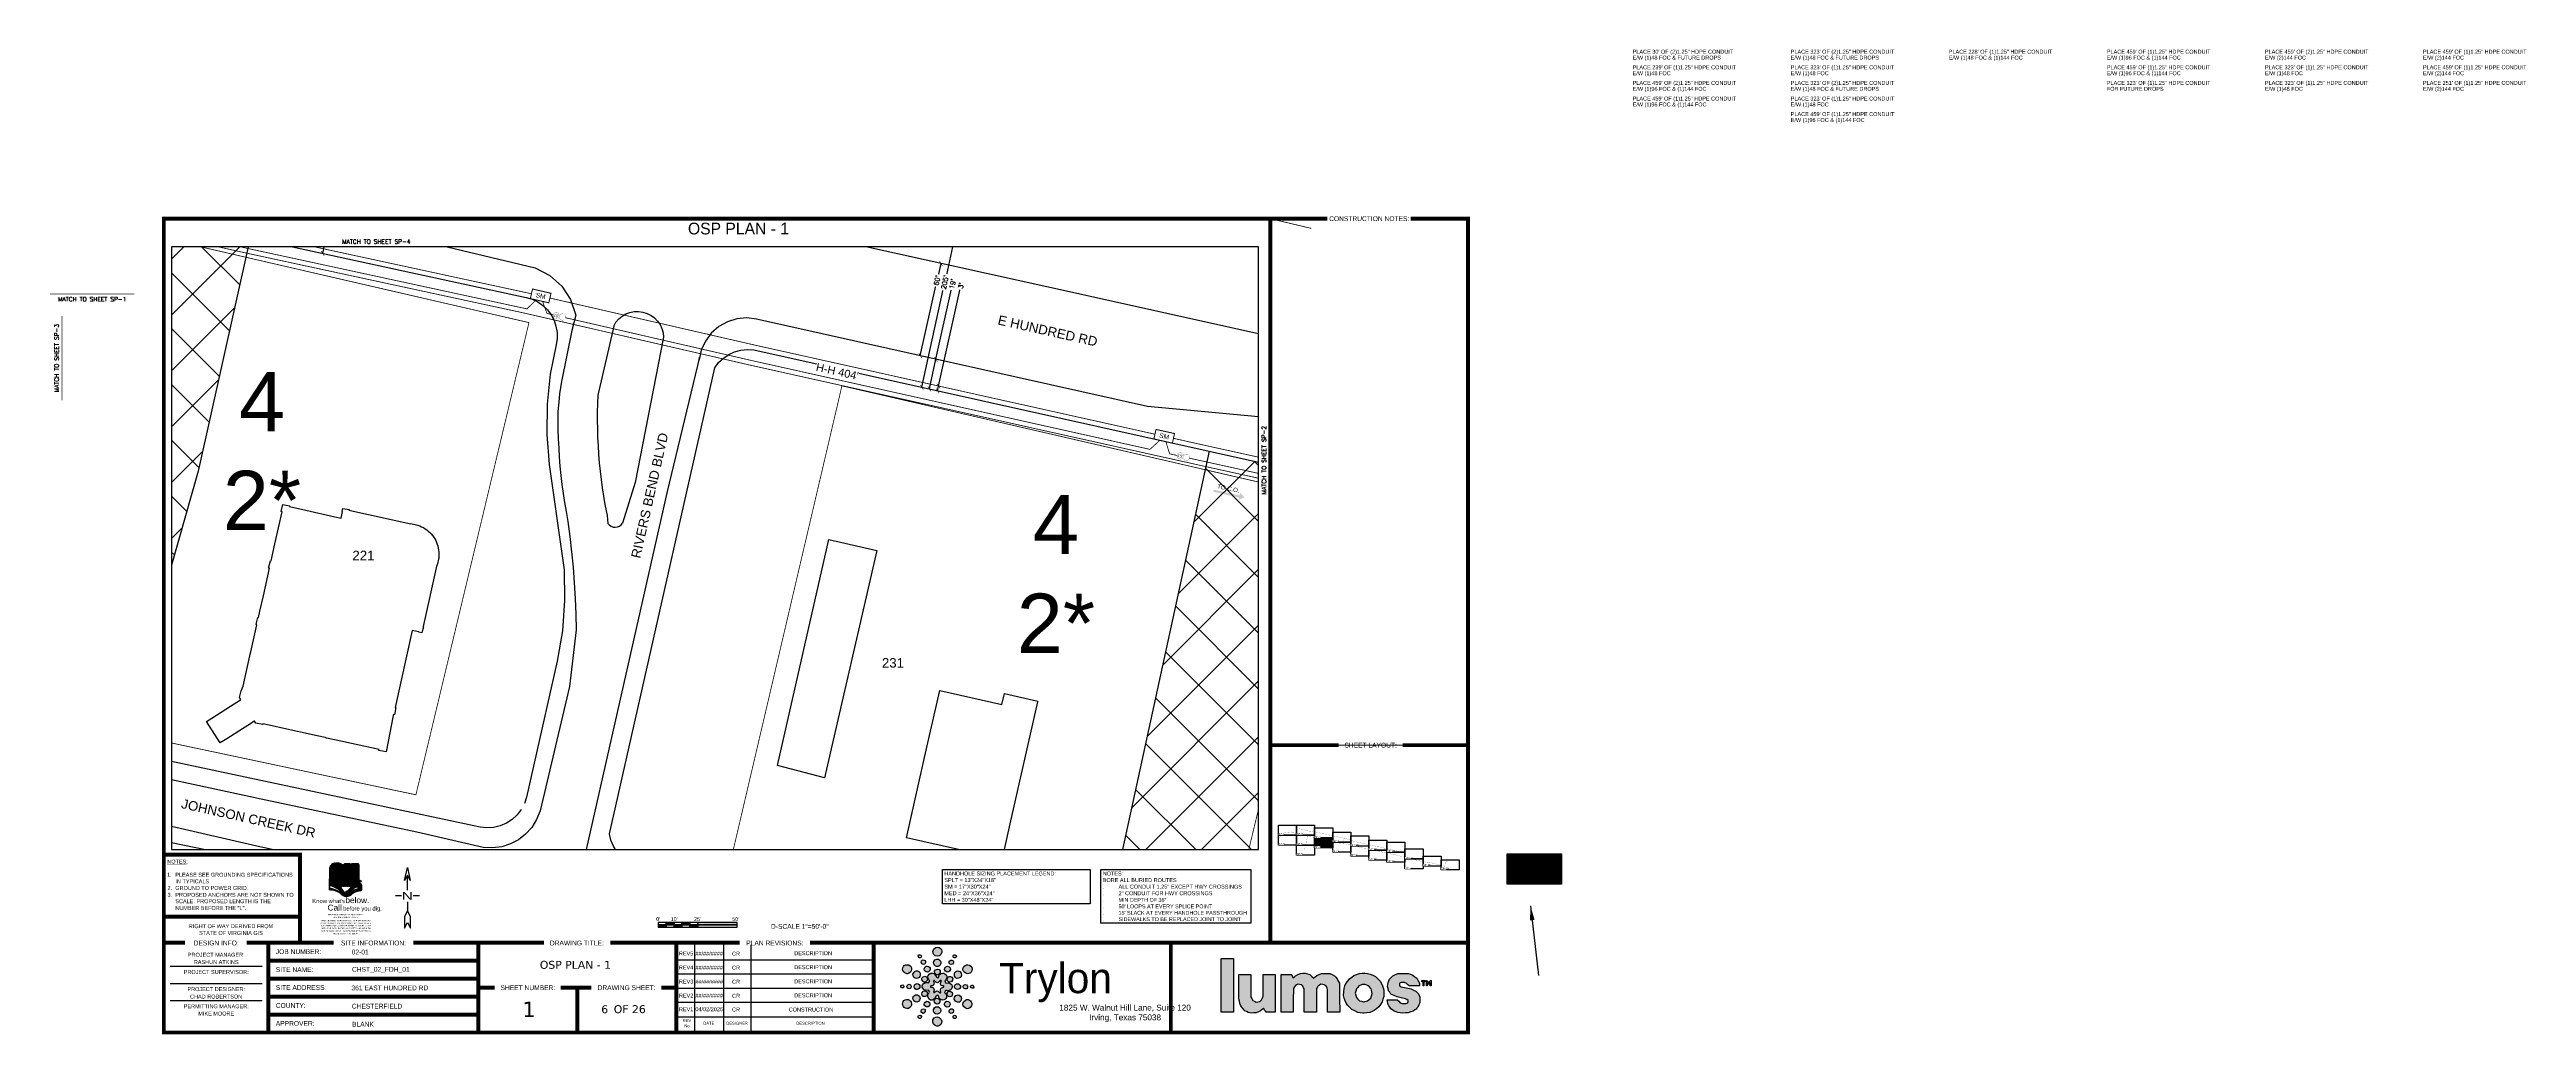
# Paper-space layout 'SP-3' of a CAD drawing. Extents: x -1.2 to 30.1, y 0.2 to 12.7.
# The model-space entities are those that its viewports show. They can reach past a viewport. Long polylines and large blocks are cut down to what shows.
import ezdxf
from ezdxf.enums import TextEntityAlignment as Align
from ezdxf.lldxf.tags import DXFTag

# ---------------------------------------------------------------- set-up
doc = ezdxf.new("R2010")
doc.units = 0
doc.header["$MEASUREMENT"] = 0
doc.header["$XCLIPFRAME"] = 2
doc.set_wipeout_variables(frame=1)
doc.linetypes.add('PROPERTY', pattern=[31.302502, 12.967109, -5.580706, 1.571985, -4.030017, 1.571985, -5.5807])
doc.linetypes.add('TEST', pattern=[95.846331, 41.216495, -5.729725, 7.441326, -7.70708, 25.513098, -8.238607])
doc.layers.get('DefPoints').update_dxf_attribs({"color": 1, "lineweight": 0})
for name, color, linetype in [('144 FOC', 30, '144'), ('96 FOC', 30, '96'), ('ADDRESSES', 252, 'Continuous'), ('E_BUILDING', 8, 'Continuous'), ('E_CURB', 8, 'EOP'), ('E_ROW', 8, 'ROW'), ('HATCH_NN', 253, 'Continuous'), ('LAYER_1', 7, 'Continuous'), ('P_CONDUIT', 1, 'CONDUIT'), ('PROPOSED_DIREC_BORE', 7, 'DIRECTBORE'), ('Road Names', 7, 'Continuous'), ('ROAD_DIMENSIONS', 7, 'Continuous'), ('TO C.O.', 7, 'Continuous'), ('VICINITY FOC', 104, 'Continuous'), ('Working', 7, 'Continuous')]:
    doc.layers.add(name, color=color, linetype=linetype)
doc.layers.add('1X4 Terminal Boundary', color=7, linetype='Continuous', lineweight=20, true_color=0x00853c)
for name, color, linetype, true_color in [('CATV', 7, 'CATV_LINE', 0xffc57f), ('EXISTING TELCO HANDHOLE', 7, 'Continuous', 0xcc5500), ('NEW FIBER LOOP', 7, 'Continuous', 0x538135)]:
    doc.layers.add(name, color=color, linetype=linetype, true_color=true_color)
for name, color, linetype, lineweight in [('Default', 7, 'Continuous', 25), ('PROP_HH', 104, 'Continuous', 0), ('VIEWPORT', 250, 'Continuous', 25), ('VIEWPORT - CALLOUTS', 1, 'Continuous', 0)]:
    doc.layers.add(name, color=color, linetype=linetype, lineweight=lineweight)
doc.layers.add('E_PROPERTY LINE', color=8, linetype='PROPERTY', transparency=0.3)
doc.layers.add('PORTGROUPINGS_1', color=1, linetype='Continuous', plot=False)
doc.styles.add('Arial', font='arial.ttf')
doc.styles.add('LOOP', font='arial.ttf')
doc.styles.add('MCI', font='FRADM.TTF')
doc.styles.add('ROMANS', font='romans.shx')
doc.styles.get("Standard").update_dxf_attribs({"font": 'arial.ttf'})
doc.styles.add('StyleArial', font='arial.ttf')
doc.styles.add('Verdana', font='verdana.ttf')
tags = doc.linetypes.add('144', pattern='A,0.718375,-0.132013,["144 CT",Standard,S=0.09234,R=0,X=0,Y=-0.045241],-0.527056,0.533798', length=1.911242).pattern_tags.tags
tags[6] = DXFTag(74, 10)
tags = doc.linetypes.add('96', pattern='A,0.718375,-0.132013,["96 CT",Standard,S=0.09234,R=0,X=0,Y=-0.045241],-0.527056,0.533798', length=1.911242).pattern_tags.tags
tags[6] = DXFTag(74, 10)
tags = doc.linetypes.add('CATV_LINE', pattern='A,0.7,-0.2,["TV",Standard,S=0.1,R=0,X=-0.05,Y=-0.05],-0.3', length=1.2).pattern_tags.tags
tags[6] = DXFTag(74, 10)
tags = doc.linetypes.add('CONDUIT', pattern='A,5.441269,-1.056917,["C",Arial,S=0.56119,R=0,X=0,Y=-0.280595],-1.62838', length=8.126566).pattern_tags.tags
tags[6] = DXFTag(74, 10)
doc.linetypes.add('DIRECTBORE', pattern='A,0.4,-0.16,["DB",Standard,S=0.12,R=0,X=0,Y=-0.06],-0.36', length=0.92)
tags = doc.linetypes.add('EOP', pattern='A,49.990109,-1.776071,["EOP",Arial,S=2.99974,R=0.081355,X=0,Y=-1.426368],-10.416452', length=62.182632).pattern_tags.tags
tags[6] = DXFTag(74, 10)
tags = doc.linetypes.add('ROW', pattern='A,25.130993,-3.694477,["R/W",Arial,S=5.36622,R=0,X=0,Y=-2.68311],-18.632906', length=47.458376).pattern_tags.tags
tags[6] = DXFTag(74, 10)
doc.dimstyles.new('DIM', dxfattribs={"dimscale": 0.025, "dimtxt": 3, "dimasz": 2.5, "dimexe": 0, "dimexo": 2.5, "dimgap": 0.306, "dimtad": 0, "dimdec": 0, "dimzin": 0, "dimdsep": 46, "dimtxsty": 'ROMANS', "dimblk": 'ARCHTICK', "dimcen": 0.09, "dimclrd": 256, "dimadec": 0, "dimazin": 0, "dimtfac": 1, "dimtdec": 0, "dimtofl": 0, "dimtmove": 0, "dimatfit": 3, "dimldrblk": 'ARCHTICK', "dimfxl": 1, "dimtfill": 1, "dimtolj": 1, "dimtzin": 0, "dimlwd": -1, "dimarcsym": 0})
doc.dimstyles.get("Standard").update_dxf_attribs({"dimtxt": 0.18, "dimasz": 0.18, "dimexe": 0.18, "dimexo": 0.0625, "dimgap": 0.09, "dimtad": 0, "dimtih": 1, "dimtoh": 1, "dimdec": 4, "dimzin": 0, "dimdsep": 46, "dimtxsty": 'Standard', "dimcen": 0.09, "dimadec": 0, "dimazin": 0, "dimtfac": 1, "dimtdec": 4, "dimtofl": 0, "dimtmove": 0, "dimatfit": 3, "dimfxl": 1, "dimtolj": 1, "dimtzin": 0, "dimarcsym": 0})
picture_1 = doc.add_image_def('image1.png', size_in_pixel=(1270, 827))
pattern_1 = [(45, (0.4789944, 1.395382), (-0.0025116533, 0.0025116533), [])]

# ---------------------------------------------------------------- blocks, each defined once
blk = doc.blocks.new('*U50')
at = {"color": 7, "lineweight": 30}
blk.add_wipeout([(0.535, 0), (-0.535, 0), (-0.535, 0.134), (0.535, 0.134)], dxfattribs=at).dxf.layer = 'P_CONDUIT'
at = {"lineweight": 30, "const_width": 0.009}
blk.add_lwpolyline([(-0.535, 0), (0.535, 0)], dxfattribs=at)
at = {"lineweight": 30, "style": 'ROMANS'}
blk.add_attdef('MATCHLINE', text='', height=0.0546, dxfattribs=at).set_placement((0, 0.067), align=Align.MIDDLE_CENTER)
blk = doc.blocks.new('*U51')
at = {"color": 7, "lineweight": 30}
blk.add_wipeout([(-0.535, 0), (0.535, 0), (0.535, -0.134), (-0.535, -0.134)], dxfattribs=at).dxf.layer = 'P_CONDUIT'
at = {"lineweight": 30, "const_width": 0.009}
blk.add_lwpolyline([(0.535, 0), (-0.535, 0)], dxfattribs=at)
at = {"lineweight": 30, "style": 'ROMANS'}
blk.add_attdef('MATCHLINE', text='', height=0.0546, dxfattribs=at).set_placement((0, -0.067), align=Align.MIDDLE_CENTER)
blk = doc.blocks.new('*U52')
at = {"color": 7, "lineweight": 30}
blk.add_wipeout([(0, 0.535), (0, -0.535), (-0.134, -0.535), (-0.134, 0.535)], dxfattribs=at).dxf.layer = 'P_CONDUIT'
at = {"lineweight": 30, "const_width": 0.009}
blk.add_lwpolyline([(0, -0.535), (0, 0.535)], dxfattribs=at)
at = {"lineweight": 30, "style": 'ROMANS'}
blk.add_attdef('MATCHLINE', text='', height=0.0546, rotation=90, dxfattribs=at).set_placement((-0.067, 0), align=Align.MIDDLE_CENTER)
blk = doc.blocks.new('*U53')
at = {"color": 7, "lineweight": 30}
blk.add_wipeout([(0, -0.535), (0, 0.535), (0.134, 0.535), (0.134, -0.535)], dxfattribs=at).dxf.layer = 'P_CONDUIT'
at = {"lineweight": 30, "const_width": 0.009}
blk.add_lwpolyline([(0, 0.535), (0, -0.535)], dxfattribs=at)
at = {"lineweight": 30, "style": 'ROMANS'}
blk.add_attdef('MATCHLINE', text='', height=0.0546, rotation=90.0037, dxfattribs=at).set_placement((0.067, 0), align=Align.MIDDLE_CENTER)
blk = doc.blocks.new('Lumos_Logo')
at = {"linetype": 'Continuous', "true_color": 0x2a213f}
h = blk.add_hatch(color=179, dxfattribs=at)
h.dxf.hatch_style = 1
h.paths.add_polyline_path([(-48.4, 24.2), (-52.2, 24.2), (-56.1, 24.2), (-56.1, 7.3), (-56.1, -9.7), (-52.2, -9.7), (-48.4, -9.7), (-48.4, 7.3)])
h.paths.add_polyline_path([(-37.3, 7.1), (-37.3, 14.1), (-41.1, 14.1), (-44.9, 14.1), (-44.9, 6.4), (-44.9, -1.4), (-44.6, -2.8), (-44.3, -4.2), (-43.9, -5.4), (-43.4, -6.5), (-42.3, -7.7), (-41.1, -8.9), (-40.1, -9.4), (-39.1, -10), (-38, -10.2), (-36.9, -10.4), (-35.4, -10.3), (-34, -10.2), (-32.6, -9.6), (-31.3, -9), (-30.3, -8.1), (-29.4, -7.3), (-29, -7.9), (-28.7, -8.5), (-28.2, -9.1), (-27.7, -9.7), (-24.8, -9.7), (-21.9, -9.7), (-21.9, 2.2), (-21.9, 14.1), (-25.8, 14.1), (-29.6, 14.1), (-29.6, 7.2), (-29.6, 0.3), (-30.1, -0.8), (-30.6, -1.9), (-31.3, -2.5), (-32, -3), (-33, -3.2), (-34.1, -3.4), (-35.1, -2.9), (-36.1, -2.4), (-36.7, -1.2), (-37.3, 0)])
h.paths.add_polyline_path([(18.7, 8.5), (18, 9.9), (17.3, 11.4), (16.5, 12.4), (15.6, 13.3), (14.1, 14.1), (12.6, 14.8), (10, 14.8), (7.3, 14.8), (5.8, 14.1), (4.4, 13.4), (3.4, 12.6), (2.5, 11.8), (1.3, 12.9), (0, 14.1), (-1.4, 14.5), (-2.9, 15), (-4.5, 14.9), (-6, 14.7), (-7.6, 14), (-9.1, 13.3), (-9.8, 12.6), (-10.5, 11.9), (-10.7, 12.2), (-11.3, 13.2), (-11.9, 14.1), (-15.1, 14.1), (-18.2, 14.1), (-18.2, 2.2), (-18.2, -9.7), (-14.4, -9.7), (-10.6, -9.7), (-10.5, -2.2), (-10.4, 5.3), (-9.8, 6.2), (-9.2, 7.2), (-8.4, 7.5), (-7.6, 7.9), (-6.6, 7.7), (-5.5, 7.6), (-4.9, 7.1), (-4.4, 6.6), (-4, 5.7), (-3.7, 4.9), (-3.7, -2.4), (-3.7, -9.7), (0.3, -9.7), (4.3, -9.7), (4.3, -2.2), (4.3, 5.3), (4.8, 6.1), (5.3, 7), (6.2, 7.4), (7, 7.9), (8.2, 7.7), (9.3, 7.6), (10, 7), (10.6, 6.4), (10.9, 5.4), (11.1, 4.5), (11.1, -2.6), (11.2, -9.7), (15, -9.7), (18.9, -9.7), (18.8, -0.6)])
h.paths.add_polyline_path([(44.6, 9.8), (43.1, 11.3), (41.6, 12.8), (39.9, 13.6), (38.3, 14.4), (36.6, 14.7), (34.9, 15), (33.2, 14.9), (31.4, 14.7), (29.6, 14.1), (27.9, 13.4), (26.5, 12.4), (25.1, 11.4), (24, 9.9), (22.8, 8.3), (22.2, 6.8), (21.7, 5.3), (21.5, 3), (21.4, 0.8), (21.8, -0.9), (22.3, -2.6), (23, -4), (23.8, -5.3), (25.2, -6.7), (26.6, -8.1), (28.5, -9), (30.3, -9.9), (31.9, -10.2), (33.5, -10.4), (33.9, -10.4), (34.3, -10.5), (36.1, -10.2), (38, -9.9), (39.4, -9.3), (40.9, -8.6), (42.3, -7.6), (43.6, -6.5), (44.7, -4.9), (45.8, -3.3), (46.3, -1.5), (46.9, 0.2), (46.9, 2.2), (46.9, 4.2), (46.5, 5.6), (46.1, 6.9), (45.4, 8.4)])
h.paths.add_polyline_path([(30.3, 5.9), (31.1, 6.8), (32.2, 7.3), (33.2, 7.8), (34.1, 7.8), (35, 7.8), (36, 7.4), (36.9, 7), (37.7, 6.3), (38.4, 5.5), (38.8, 4.9), (39.1, 4.2), (39.3, 3.1), (39.5, 2), (39.1, 0.6), (38.7, -0.9), (37.6, -1.8), (36.6, -2.7), (35.7, -2.9), (34.8, -3.1), (34.4, -3.2), (34, -3.3), (32.7, -2.9), (31.4, -2.6), (30.4, -1.5), (29.5, -0.4), (29.1, 0.9), (28.8, 2.2), (29.1, 3.6), (29.5, 4.9)], flags=16)
h.paths.add_polyline_path([(67.7, 11.8), (66.5, 12.7), (65.3, 13.6), (63.8, 14.2), (62.3, 14.8), (59.2, 14.8), (56, 14.8), (54.3, 14), (52.5, 13.2), (51.5, 12.1), (50.5, 11.1), (50, 10.1), (49.6, 9), (49.4, 7.7), (49.2, 6.5), (49.5, 5.2), (49.8, 3.8), (50.6, 2.8), (51.3, 1.7), (53.3, 0.8), (55.2, -0.1), (57.9, -0.7), (60.6, -1.3), (61.4, -1.8), (62.2, -2.3), (62.2, -3), (62.1, -3.7), (61.4, -4), (60.8, -4.4), (59.6, -4.4), (58.5, -4.4), (57.9, -4.1), (57.3, -3.8), (56.3, -2.9), (55.3, -2), (52.1, -2), (48.9, -2), (49.1, -3.1), (49.3, -4.2), (49.7, -5), (50, -5.8), (50.7, -6.7), (51.3, -7.6), (52.3, -8.3), (53.4, -9.1), (54.6, -9.5), (55.8, -10), (57.2, -10.2), (58.6, -10.4), (60.5, -10.3), (62.3, -10.2), (63.9, -9.6), (65.5, -9.1), (66.4, -8.4), (67.3, -7.8), (67.8, -7.2), (68.4, -6.6), (69, -5.2), (69.7, -3.8), (69.7, -2.1), (69.7, -0.3), (69.2, 0.8), (68.8, 1.8), (68, 2.7), (67.2, 3.5), (65.6, 4.2), (64.1, 4.9), (61, 5.6), (57.8, 6.3), (57.3, 6.6), (56.7, 7), (56.7, 7.7), (56.7, 8.3), (57.2, 8.7), (57.8, 9.1), (58.9, 9.1), (59.9, 9.1), (60.4, 8.8), (61, 8.5), (61.9, 7.8), (62.8, 7), (66.1, 7), (69.4, 7), (69.4, 7.8), (69.4, 8.5), (68.5, 10.1)])
h.paths.add_polyline_path([(74.8, 9.5), (74.4, 10.2), (74.1, 10.2), (73.9, 10.2), (73.9, 8.6), (73.9, 7), (74.1, 7), (74.4, 7), (74.4, 8), (74.4, 9), (74.9, 8.4), (75.3, 7.7), (75.8, 8.4), (76.2, 9), (76.2, 8), (76.2, 7), (76.5, 7), (76.8, 7), (76.8, 8.6), (76.8, 10.2), (76.5, 10.2), (76.3, 10.2), (75.8, 9.5), (75.3, 8.8)])
h.paths.add_polyline_path([(73.1, 10.2), (72, 10.2), (70.9, 10.2), (70.9, 9.8), (70.9, 9.4), (71.3, 9.4), (71.7, 9.4), (71.7, 8.2), (71.7, 7), (72, 7), (72.3, 7), (72.3, 8.2), (72.3, 9.4), (72.7, 9.4), (73.1, 9.4), (73.1, 9.8)])
at = {"layer": 'LAYER_1', "color": 179, "true_color": 0x2a213f}
for points in [[(-56.1, 7.3), (-56.1, 24.2), (-52.2, 24.2), (-48.4, 24.2), (-48.4, 7.3), (-48.4, -9.7), (-52.2, -9.7), (-56.1, -9.7)], [(-38, -10.2), (-39.1, -10), (-40.1, -9.4), (-41.1, -8.9), (-42.3, -7.7), (-43.4, -6.5), (-43.9, -5.4), (-44.3, -4.2), (-44.6, -2.8), (-44.9, -1.4), (-44.9, 6.4), (-44.9, 14.1), (-41.1, 14.1), (-37.3, 14.1), (-37.3, 7.1), (-37.3, 0), (-36.7, -1.2), (-36.1, -2.4), (-35.1, -2.9), (-34.1, -3.4), (-33, -3.2), (-32, -3), (-31.3, -2.5), (-30.6, -1.9), (-30.1, -0.8), (-29.6, 0.3), (-29.6, 7.2), (-29.6, 14.1), (-25.8, 14.1), (-21.9, 14.1), (-21.9, 2.2), (-21.9, -9.7), (-24.8, -9.7), (-27.7, -9.7), (-28.2, -9.1), (-28.7, -8.5), (-29, -7.9), (-29.4, -7.3), (-30.3, -8.1), (-31.3, -9), (-32.6, -9.6), (-34, -10.2), (-35.4, -10.3), (-36.9, -10.4)], [(-18.2, 2.2), (-18.2, 14.1), (-15.1, 14.1), (-11.9, 14.1), (-11.3, 13.2), (-10.7, 12.2), (-10.6, 12), (-10.5, 11.9), (-9.8, 12.6), (-9.1, 13.3), (-7.6, 14), (-6, 14.7), (-4.5, 14.9), (-2.9, 15), (-1.4, 14.5), (0, 14.1), (1.3, 12.9), (2.5, 11.8), (3.4, 12.6), (4.4, 13.4), (5.8, 14.1), (7.3, 14.8), (10, 14.8), (12.6, 14.8), (14.1, 14.1), (15.6, 13.3), (16.5, 12.4), (17.3, 11.4), (18, 9.9), (18.7, 8.5), (18.8, -0.6), (18.9, -9.7), (15, -9.7), (11.2, -9.7), (11.1, -2.6), (11.1, 4.5), (10.9, 5.4), (10.6, 6.4), (10, 7), (9.3, 7.6), (8.2, 7.7), (7, 7.9), (6.2, 7.4), (5.3, 7), (4.8, 6.1), (4.3, 5.3), (4.3, -2.2), (4.3, -9.7), (0.3, -9.7), (-3.7, -9.7), (-3.7, -2.4), (-3.7, 4.9), (-4, 5.7), (-4.4, 6.6), (-4.9, 7.1), (-5.5, 7.6), (-6.6, 7.7), (-7.6, 7.9), (-8.4, 7.5), (-9.2, 7.2), (-9.8, 6.2), (-10.4, 5.3), (-10.5, -2.2), (-10.6, -9.7), (-14.4, -9.7), (-18.2, -9.7)], [(31.9, -10.2), (30.3, -9.9), (28.5, -9), (26.6, -8.1), (25.2, -6.7), (23.8, -5.3), (23, -4), (22.3, -2.6), (21.8, -0.9), (21.4, 0.8), (21.5, 3), (21.7, 5.3), (22.2, 6.8), (22.8, 8.3), (24, 9.9), (25.1, 11.4), (26.5, 12.4), (27.9, 13.4), (29.6, 14.1), (31.4, 14.7), (33.2, 14.9), (34.9, 15), (36.6, 14.7), (38.3, 14.4), (39.9, 13.6), (41.6, 12.8), (43.1, 11.3), (44.6, 9.8), (45.4, 8.4), (46.1, 6.9), (46.5, 5.6), (46.9, 4.2), (46.9, 2.2), (46.9, 0.2), (46.3, -1.5), (45.8, -3.3), (44.7, -4.9), (43.6, -6.5), (42.3, -7.6), (40.9, -8.6), (39.4, -9.3), (38, -9.9), (36.1, -10.2), (34.3, -10.5), (33.9, -10.4), (33.5, -10.4)], [(35.7, -2.9), (36.6, -2.7), (37.6, -1.8), (38.7, -0.9), (39.1, 0.6), (39.5, 2), (39.3, 3.1), (39.1, 4.2), (38.8, 4.9), (38.4, 5.5), (37.7, 6.3), (36.9, 7), (36, 7.4), (35, 7.8), (34.1, 7.8), (33.2, 7.8), (32.2, 7.3), (31.1, 6.8), (30.3, 5.9), (29.5, 4.9), (29.1, 3.6), (28.8, 2.2), (29.1, 0.9), (29.5, -0.4), (30.4, -1.5), (31.4, -2.6), (32.7, -2.9), (34, -3.3), (34.4, -3.2), (34.8, -3.1)], [(57.2, -10.2), (55.8, -10), (54.6, -9.5), (53.4, -9.1), (52.3, -8.3), (51.3, -7.6), (50.7, -6.7), (50, -5.8), (49.7, -5), (49.3, -4.2), (49.1, -3.1), (48.9, -2), (52.1, -2), (55.3, -2), (56.3, -2.9), (57.3, -3.8), (57.9, -4.1), (58.5, -4.4), (59.6, -4.4), (60.8, -4.4), (61.4, -4), (62.1, -3.7), (62.2, -3), (62.2, -2.3), (61.4, -1.8), (60.6, -1.3), (57.9, -0.7), (55.2, -0.1), (53.3, 0.8), (51.3, 1.7), (50.6, 2.8), (49.8, 3.8), (49.5, 5.2), (49.2, 6.5), (49.4, 7.7), (49.6, 9), (50, 10.1), (50.5, 11.1), (51.5, 12.1), (52.5, 13.2), (54.3, 14), (56, 14.8), (59.2, 14.8), (62.3, 14.8), (63.8, 14.2), (65.3, 13.6), (66.5, 12.7), (67.7, 11.8), (68.5, 10.1), (69.4, 8.5), (69.4, 7.8), (69.4, 7), (66.1, 7), (62.8, 7), (61.9, 7.8), (61, 8.5), (60.4, 8.8), (59.9, 9.1), (58.9, 9.1), (57.8, 9.1), (57.2, 8.7), (56.7, 8.3), (56.7, 7.7), (56.7, 7), (57.3, 6.6), (57.8, 6.3), (61, 5.6), (64.1, 4.9), (65.6, 4.2), (67.2, 3.5), (68, 2.7), (68.8, 1.8), (69.2, 0.8), (69.7, -0.3), (69.7, -2.1), (69.7, -3.8), (69, -5.2), (68.4, -6.6), (67.8, -7.2), (67.3, -7.8), (66.4, -8.4), (65.5, -9.1), (63.9, -9.6), (62.3, -10.2), (60.5, -10.3), (58.6, -10.4)], [(71.7, 8.2), (71.7, 9.4), (71.3, 9.4), (70.9, 9.4), (70.9, 9.8), (70.9, 10.2), (72, 10.2), (73.1, 10.2), (73.1, 9.8), (73.1, 9.4), (72.7, 9.4), (72.3, 9.4), (72.3, 8.2), (72.3, 7), (72, 7), (71.7, 7)], [(73.9, 8.6), (73.9, 10.2), (74.1, 10.2), (74.4, 10.2), (74.8, 9.5), (75.3, 8.8), (75.8, 9.5), (76.3, 10.2), (76.5, 10.2), (76.8, 10.2), (76.8, 8.6), (76.8, 7), (76.5, 7), (76.2, 7), (76.2, 8), (76.2, 9), (75.8, 8.4), (75.3, 7.7), (74.9, 8.4), (74.4, 9), (74.4, 8), (74.4, 7), (74.1, 7), (73.9, 7)]]:
    blk.add_lwpolyline(points, close=True, dxfattribs=at)
blk = doc.blocks.new('TRYLON LOGO')
at = {"linetype": 'Continuous', "true_color": 0xf7941d}
h = blk.add_hatch(color=30, dxfattribs=at)
h.dxf.hatch_style = 1
edge = h.paths.add_edge_path()
edge.add_spline(control_points=[(2.7, 8.2), (2.7, 7.2), (1, 7.7), (0.6, 8.8)], knot_values=[0, 0, 0, 0, 1, 1, 1, 1], degree=3, periodic=0)
edge.add_spline(control_points=[(0.6, 8.8), (0, 10.5), (-2.1, 11), (-3.4, 9.7)], knot_values=[0, 0, 0, 0, 1, 1, 1, 1], degree=3, periodic=0)
edge.add_spline(control_points=[(-3.4, 9.7), (-4.4, 8.7), (-4.5, 7.4), (-3.6, 6.3)], knot_values=[0, 0, 0, 0, 1, 1, 1, 1], degree=3, periodic=0)
edge.add_line((-3.6, 6.3), (-3, 5.6))
edge.add_line((-3, 5.6), (-3.4, 4.9))
edge.add_spline(control_points=[(-3.4, 4.9), (-3.7, 4.3), (-3.9, 4.2), (-4.4, 4.5)], knot_values=[0, 0, 0, 0, 1, 1, 1, 1], degree=3, periodic=0)
edge.add_spline(control_points=[(-4.4, 4.5), (-5.2, 4.8), (-6.2, 4.5), (-7, 3.7)], knot_values=[0, 0, 0, 0, 1, 1, 1, 1], degree=3, periodic=0)
edge.add_spline(control_points=[(-7, 3.7), (-8.6, 2.2), (-7.2, -0.6), (-4.9, -0.3)], knot_values=[0, 0, 0, 0, 1, 1, 1, 1], degree=3, periodic=0)
edge.add_line((-4.9, -0.3), (-3.8, -0.2))
edge.add_line((-3.8, -0.2), (-3.4, -0.9))
edge.add_spline(control_points=[(-3.4, -0.9), (-3, -1.5), (-3, -1.7), (-3.3, -1.8)], knot_values=[0, 0, 0, 0, 1, 1, 1, 1], degree=3, periodic=0)
edge.add_spline(control_points=[(-3.3, -1.8), (-5, -2.4), (-4.3, -5.8), (-2.5, -6.3)], knot_values=[0, 0, 0, 0, 1, 1, 1, 1], degree=3, periodic=0)
edge.add_spline(control_points=[(-2.5, -6.3), (-1.1, -6.6), (0.1, -5.9), (0.6, -4.4)], knot_values=[0, 0, 0, 0, 1, 1, 1, 1], degree=3, periodic=0)
edge.add_spline(control_points=[(0.6, -4.4), (0.9, -3.5), (2.4, -3.1), (2.4, -4)], knot_values=[0, 0, 0, 0, 1, 1, 1, 1], degree=3, periodic=0)
edge.add_spline(control_points=[(2.4, -4), (2.4, -4.7), (3.2, -5.9), (4, -6.2)], knot_values=[0, 0, 0, 0, 1, 1, 1, 1], degree=3, periodic=0)
edge.add_spline(control_points=[(4, -6.2), (6.4, -7.2), (8.5, -4.3), (6.8, -2.3)], knot_values=[0, 0, 0, 0, 1, 1, 1, 1], degree=3, periodic=0)
edge.add_line((6.8, -2.3), (6.2, -1.6))
edge.add_line((6.2, -1.6), (6.6, -0.9))
edge.add_spline(control_points=[(6.6, -0.9), (7, -0.3), (7.1, -0.2), (7.6, -0.4)], knot_values=[0, 0, 0, 0, 1, 1, 1, 1], degree=3, periodic=0)
edge.add_spline(control_points=[(7.6, -0.4), (8.4, -0.8), (9.4, -0.5), (10.2, 0.3)], knot_values=[0, 0, 0, 0, 1, 1, 1, 1], degree=3, periodic=0)
edge.add_spline(control_points=[(10.2, 0.3), (11.8, 1.9), (10.4, 4.6), (8.1, 4.3)], knot_values=[0, 0, 0, 0, 1, 1, 1, 1], degree=3, periodic=0)
edge.add_line((8.1, 4.3), (7, 4.2))
edge.add_line((7, 4.2), (6.6, 4.9))
edge.add_spline(control_points=[(6.6, 4.9), (6.2, 5.6), (6.2, 5.7), (6.5, 5.8)], knot_values=[0, 0, 0, 0, 1, 1, 1, 1], degree=3, periodic=0)
edge.add_spline(control_points=[(6.5, 5.8), (7.1, 6), (7.8, 7.8), (7.5, 8.5)], knot_values=[0, 0, 0, 0, 1, 1, 1, 1], degree=3, periodic=0)
edge.add_spline(control_points=[(7.5, 8.5), (6.7, 11.1), (2.7, 10.9), (2.7, 8.2)], knot_values=[0, 0, 0, 0, 1, 1, 1, 1], degree=3, periodic=0)
edge = h.paths.add_edge_path(flags=16)
edge.add_spline(control_points=[(-0.5, 5.7), (-0.2, 5.9), (0, 5.8), (0.2, 5.4)], knot_values=[0, 0, 0, 0, 1, 1, 1, 1], degree=3, periodic=0)
edge.add_spline(control_points=[(0.2, 5.4), (0.5, 4.8), (1.1, 4.5), (1.8, 4.4)], knot_values=[0, 0, 0, 0, 1, 1, 1, 1], degree=3, periodic=0)
edge.add_spline(control_points=[(1.8, 4.4), (2, 4.4), (2.5, 4.7), (2.9, 5.2)], knot_values=[0, 0, 0, 0, 1, 1, 1, 1], degree=3, periodic=0)
edge.add_spline(control_points=[(2.9, 5.2), (3.8, 6.2), (4.6, 5.9), (3.9, 4.8)], knot_values=[0, 0, 0, 0, 1, 1, 1, 1], degree=3, periodic=0)
edge.add_spline(control_points=[(3.9, 4.8), (3.1, 3.7), (4.3, 1.9), (5.4, 2.4)], knot_values=[0, 0, 0, 0, 1, 1, 1, 1], degree=3, periodic=0)
edge.add_spline(control_points=[(5.4, 2.4), (5.7, 2.5), (5.8, 2.4), (5.8, 2)], knot_values=[0, 0, 0, 0, 1, 1, 1, 1], degree=3, periodic=0)
edge.add_spline(control_points=[(5.8, 2), (5.8, 1.6), (5.7, 1.5), (5.1, 1.5)], knot_values=[0, 0, 0, 0, 1, 1, 1, 1], degree=3, periodic=0)
edge.add_spline(control_points=[(5.1, 1.5), (3.9, 1.5), (3.3, 0.4), (3.7, -0.7)], knot_values=[0, 0, 0, 0, 1, 1, 1, 1], degree=3, periodic=0)
edge.add_spline(control_points=[(3.7, -0.7), (4.1, -1.9), (3.6, -2.3), (2.9, -1.4)], knot_values=[0, 0, 0, 0, 1, 1, 1, 1], degree=3, periodic=0)
edge.add_spline(control_points=[(2.9, -1.4), (2.5, -0.9), (2.1, -0.6), (1.6, -0.6)], knot_values=[0.00001, 0.00001, 0.00001, 0.00001, 1, 1, 1, 1], degree=3, periodic=0)
edge.add_spline(control_points=[(1.6, -0.6), (1.1, -0.6), (0.7, -0.9), (0.4, -1.3)], knot_values=[0, 0, 0, 0, 0.99999, 0.99999, 0.99999, 0.99999], degree=3, periodic=0)
edge.add_spline(control_points=[(0.4, -1.3), (-0.2, -2.1), (-1, -1.8), (-0.5, -0.9)], knot_values=[0, 0, 0, 0, 1, 1, 1, 1], degree=3, periodic=0)
edge.add_spline(control_points=[(-0.5, -0.9), (0.1, 0.3), (-0.9, 2), (-2.1, 1.7)], knot_values=[0, 0, 0, 0, 1, 1, 1, 1], degree=3, periodic=0)
edge.add_spline(control_points=[(-2.1, 1.7), (-2.5, 1.6), (-2.6, 1.7), (-2.6, 2)], knot_values=[0, 0, 0, 0, 1, 1, 1, 1], degree=3, periodic=0)
edge.add_spline(control_points=[(-2.6, 2), (-2.6, 2.4), (-2.4, 2.5), (-1.9, 2.5)], knot_values=[0, 0, 0, 0, 1, 1, 1, 1], degree=3, periodic=0)
edge.add_spline(control_points=[(-1.9, 2.5), (-0.6, 2.5), (0.3, 4.3), (-0.6, 5.1)], knot_values=[0, 0, 0, 0, 1, 1, 1, 1], degree=3, periodic=0)
edge.add_spline(control_points=[(-0.6, 5.1), (-0.8, 5.4), (-0.8, 5.5), (-0.5, 5.7)], knot_values=[0, 0, 0, 0, 1, 1, 1, 1], degree=3, periodic=0)
edge = h.paths.add_edge_path(flags=17)
edge.add_spline(control_points=[(-6, 8.4), (-7.9, 8.4), (-8.6, 6.3), (-7.2, 5.2)], knot_values=[0, 0, 0, 0, 1, 1, 1, 1], degree=3, periodic=0)
edge.add_spline(control_points=[(-7.2, 5.2), (-6.4, 4.6), (-6.2, 4.6), (-5.4, 5)], knot_values=[0, 0, 0, 0, 1, 1, 1, 1], degree=3, periodic=0)
edge.add_spline(control_points=[(-5.4, 5), (-3.8, 5.8), (-4.3, 8.4), (-6, 8.4)], knot_values=[0, 0, 0, 0, 1, 1, 1, 1], degree=3, periodic=0)
edge = h.paths.add_edge_path()
edge.add_spline(control_points=[(-13, 8.1), (-12.8, 7.8), (-12.4, 7.4), (-12.1, 7.3)], knot_values=[0, 0, 0, 0, 1, 1, 1, 1], degree=3, periodic=0)
edge.add_spline(control_points=[(-12.1, 7.3), (-9.5, 6.3), (-7.6, 9.8), (-9.8, 11.4)], knot_values=[0, 0, 0, 0, 1, 1, 1, 1], degree=3, periodic=0)
edge.add_spline(control_points=[(-9.8, 11.4), (-11.8, 12.8), (-14.5, 10.2), (-13, 8.1)], knot_values=[0, 0, 0, 0, 1, 1, 1, 1], degree=3, periodic=0)
edge = h.paths.add_edge_path()
edge.add_spline(control_points=[(-15.9, 10.3), (-13.2, 11.7), (-14, 15.6), (-17, 15.6)], knot_values=[0, 0, 0, 0, 1, 1, 1, 1], degree=3, periodic=0)
edge.add_spline(control_points=[(-17, 15.6), (-19.9, 15.6), (-20.9, 12), (-18.4, 10.5)], knot_values=[0, 0, 0, 0, 1, 1, 1, 1], degree=3, periodic=0)
edge.add_spline(control_points=[(-18.4, 10.5), (-17.4, 9.9), (-16.9, 9.8), (-15.9, 10.3)], knot_values=[0, 0, 0, 0, 1, 1, 1, 1], degree=3, periodic=0)
edge = h.paths.add_edge_path()
edge.add_spline(control_points=[(-19, 2.1), (-19, 3.1), (-20.4, 3.4), (-20.9, 2.6)], knot_values=[0, 0, 0, 0, 1, 1, 1, 1], degree=3, periodic=0)
edge.add_spline(control_points=[(-20.9, 2.6), (-21.2, 1.9), (-21, 1.3), (-20.4, 1.2)], knot_values=[0, 0, 0, 0, 1, 1, 1, 1], degree=3, periodic=0)
edge.add_spline(control_points=[(-20.4, 1.2), (-19.7, 1), (-19, 1.5), (-19, 2.1)], knot_values=[0, 0, 0, 0, 1, 1, 1, 1], degree=3, periodic=0)
edge = h.paths.add_edge_path()
edge.add_spline(control_points=[(-16.7, 3.2), (-17.2, 2.7), (-17.3, 1.5), (-16.9, 1)], knot_values=[0, 0, 0, 0, 1, 1, 1, 1], degree=3, periodic=0)
edge.add_spline(control_points=[(-16.9, 1), (-16.3, 0.5), (-15.1, 0.6), (-14.7, 1.3)], knot_values=[0, 0, 0, 0, 1, 1, 1, 1], degree=3, periodic=0)
edge.add_spline(control_points=[(-14.7, 1.3), (-13.8, 2.7), (-15.5, 4.3), (-16.7, 3.2)], knot_values=[0, 0, 0, 0, 1, 1, 1, 1], degree=3, periodic=0)
edge = h.paths.add_edge_path()
edge.add_spline(control_points=[(-12.2, 3.4), (-12.9, 2.8), (-12.8, 1.1), (-12.1, 0.6)], knot_values=[0, 0, 0, 0, 1, 1, 1, 1], degree=3, periodic=0)
edge.add_spline(control_points=[(-12.1, 0.6), (-11.2, 0), (-10.4, 0.1), (-9.6, 0.8)], knot_values=[0, 0, 0, 0, 1, 1, 1, 1], degree=3, periodic=0)
edge.add_spline(control_points=[(-9.6, 0.8), (-8, 2.5), (-10.5, 5), (-12.2, 3.4)], knot_values=[0, 0, 0, 0, 1, 1, 1, 1], degree=3, periodic=0)
edge = h.paths.add_edge_path()
edge.add_spline(control_points=[(-18.3, -6.2), (-20.5, -7.2), (-20.3, -10.4), (-18.1, -11.4)], knot_values=[0, 0, 0, 0, 1, 1, 1, 1], degree=3, periodic=0)
edge.add_spline(control_points=[(-18.1, -11.4), (-16.8, -11.9), (-15.5, -11.5), (-14.7, -10.3)], knot_values=[0, 0, 0, 0, 1, 1, 1, 1], degree=3, periodic=0)
edge.add_spline(control_points=[(-14.7, -10.3), (-13.2, -8), (-15.8, -5), (-18.3, -6.2)], knot_values=[0, 0, 0, 0, 1, 1, 1, 1], degree=3, periodic=0)
edge = h.paths.add_edge_path()
edge.add_spline(control_points=[(-13.1, -4), (-13.9, -5), (-13.3, -7), (-12.1, -7.5)], knot_values=[0, 0, 0, 0, 1, 1, 1, 1], degree=3, periodic=0)
edge.add_spline(control_points=[(-12.1, -7.5), (-10.6, -8.1), (-9, -6.9), (-9, -5.3)], knot_values=[0, 0, 0, 0, 1, 1, 1, 1], degree=3, periodic=0)
edge.add_spline(control_points=[(-9, -5.3), (-9, -3), (-11.7, -2.2), (-13.1, -4)], knot_values=[0, 0, 0, 0, 1, 1, 1, 1], degree=3, periodic=0)
edge = h.paths.add_edge_path(flags=17)
edge.add_spline(control_points=[(-7, -4.1), (-5.4, -4.7), (-4, -3.4), (-4.6, -1.7)], knot_values=[0, 0, 0, 0, 1, 1, 1, 1], degree=3, periodic=0)
edge.add_spline(control_points=[(-4.6, -1.7), (-5, -0.8), (-6.1, -0.4), (-7.1, -0.9)], knot_values=[0, 0, 0, 0, 1, 1, 1, 1], degree=3, periodic=0)
edge.add_spline(control_points=[(-7.1, -0.9), (-8.2, -1.5), (-8.2, -3.6), (-7, -4.1)], knot_values=[0, 0, 0, 0, 1, 1, 1, 1], degree=3, periodic=0)
edge = h.paths.add_edge_path()
edge.add_spline(control_points=[(-6, -10), (-5, -11.3), (-2.9, -10.6), (-2.9, -8.9)], knot_values=[0, 0, 0, 0, 1, 1, 1, 1], degree=3, periodic=0)
edge.add_spline(control_points=[(-2.9, -8.9), (-2.9, -7.1), (-4.7, -6.4), (-5.9, -7.6)], knot_values=[0, 0, 0, 0, 1, 1, 1, 1], degree=3, periodic=0)
edge.add_spline(control_points=[(-5.9, -7.6), (-6.7, -8.4), (-6.8, -9.1), (-6, -10)], knot_values=[0, 0, 0, 0, 1, 1, 1, 1], degree=3, periodic=0)
edge = h.paths.add_edge_path()
edge.add_spline(control_points=[(-6.4, -14.2), (-5.2, -13.4), (-5.7, -11.7), (-7.1, -11.7)], knot_values=[0, 0, 0, 0, 1, 1, 1, 1], degree=3, periodic=0)
edge.add_spline(control_points=[(-7.1, -11.7), (-8.6, -11.7), (-9, -13.9), (-7.6, -14.5)], knot_values=[0, 0, 0, 0, 1, 1, 1, 1], degree=3, periodic=0)
edge.add_spline(control_points=[(-7.6, -14.5), (-7, -14.7), (-7, -14.7), (-6.4, -14.2)], knot_values=[0, 0, 0, 0, 1, 1, 1, 1], degree=3, periodic=0)
edge = h.paths.add_edge_path()
edge.add_spline(control_points=[(-9.9, -16), (-10.4, -16.4), (-10.4, -17.2), (-9.8, -17.5)], knot_values=[0, 0, 0, 0, 1, 1, 1, 1], degree=3, periodic=0)
edge.add_spline(control_points=[(-9.8, -17.5), (-9.2, -17.9), (-8.7, -17.8), (-8.3, -17.2)], knot_values=[0, 0, 0, 0, 1, 1, 1, 1], degree=3, periodic=0)
edge.add_spline(control_points=[(-8.3, -17.2), (-7.8, -16.3), (-9.1, -15.3), (-9.9, -16)], knot_values=[0, 0, 0, 0, 1, 1, 1, 1], degree=3, periodic=0)
edge = h.paths.add_edge_path()
edge.add_spline(control_points=[(3.8, -21.4), (5.9, -18.9), (2.3, -15.3), (-0.2, -17.4)], knot_values=[0, 0, 0, 0, 1, 1, 1, 1], degree=3, periodic=0)
edge.add_spline(control_points=[(-0.2, -17.4), (-1.8, -18.7), (-1.4, -21.4), (0.4, -22.2)], knot_values=[0, 0, 0, 0, 1, 1, 1, 1], degree=3, periodic=0)
edge.add_spline(control_points=[(0.4, -22.2), (1.7, -22.8), (2.8, -22.5), (3.8, -21.4)], knot_values=[0, 0, 0, 0, 1, 1, 1, 1], degree=3, periodic=0)
edge = h.paths.add_edge_path()
edge.add_spline(control_points=[(0, -11.2), (-1.2, -12.4), (-0.9, -14.3), (0.6, -14.9)], knot_values=[0, 0, 0, 0, 1, 1, 1, 1], degree=3, periodic=0)
edge.add_spline(control_points=[(0.6, -14.9), (3, -15.9), (5.1, -12.7), (3.1, -11.1)], knot_values=[0, 0, 0, 0, 1, 1, 1, 1], degree=3, periodic=0)
edge.add_spline(control_points=[(3.1, -11.1), (2.1, -10.2), (1, -10.2), (0, -11.2)], knot_values=[0, 0, 0, 0, 1, 1, 1, 1], degree=3, periodic=0)
edge = h.paths.add_edge_path()
edge.add_spline(control_points=[(9.3, -12.3), (8.7, -12.9), (8.8, -13.8), (9.5, -14.3)], knot_values=[0, 0, 0, 0, 1, 1, 1, 1], degree=3, periodic=0)
edge.add_spline(control_points=[(9.5, -14.3), (10.5, -15.1), (11.7, -14.4), (11.7, -13.1)], knot_values=[0, 0, 0, 0, 1, 1, 1, 1], degree=3, periodic=0)
edge.add_spline(control_points=[(11.7, -13.1), (11.7, -11.8), (10.2, -11.3), (9.3, -12.3)], knot_values=[0, 0, 0, 0, 1, 1, 1, 1], degree=3, periodic=0)
edge = h.paths.add_edge_path()
edge.add_spline(control_points=[(9.1, -10.3), (10.5, -8.9), (9.3, -6.7), (7.4, -7.1)], knot_values=[0, 0, 0, 0, 1, 1, 1, 1], degree=3, periodic=0)
edge.add_spline(control_points=[(7.4, -7.1), (6.1, -7.4), (5.6, -9.2), (6.5, -10.2)], knot_values=[0, 0, 0, 0, 1, 1, 1, 1], degree=3, periodic=0)
edge.add_spline(control_points=[(6.5, -10.2), (7.1, -10.8), (8.6, -10.8), (9.1, -10.3)], knot_values=[0, 0, 0, 0, 1, 1, 1, 1], degree=3, periodic=0)
edge = h.paths.add_edge_path()
edge.add_spline(control_points=[(0.3, -8.3), (1.1, -9.1), (2.2, -9), (2.9, -8.1)], knot_values=[0, 0, 0, 0, 1, 1, 1, 1], degree=3, periodic=0)
edge.add_spline(control_points=[(2.9, -8.1), (3.6, -7.2), (3.6, -6.6), (2.8, -5.8)], knot_values=[0, 0, 0, 0, 1, 1, 1, 1], degree=3, periodic=0)
edge.add_spline(control_points=[(2.8, -5.8), (1.1, -4.1), (-1.3, -6.5), (0.3, -8.3)], knot_values=[0, 0, 0, 0, 1, 1, 1, 1], degree=3, periodic=0)
edge = h.paths.add_edge_path(flags=17)
edge.add_spline(control_points=[(9.4, -4.3), (10.4, -4.3), (11.1, -3.6), (11.1, -2.6)], knot_values=[0, 0, 0, 0, 1, 1, 1, 1], degree=3, periodic=0)
edge.add_spline(control_points=[(11.1, -2.6), (11.1, -1.1), (9.4, -0.3), (8.2, -1.3)], knot_values=[0, 0, 0, 0, 1, 1, 1, 1], degree=3, periodic=0)
edge.add_spline(control_points=[(8.2, -1.3), (7.5, -2), (7.5, -3.4), (8.3, -3.9)], knot_values=[0, 0, 0, 0, 1, 1, 1, 1], degree=3, periodic=0)
edge.add_spline(control_points=[(8.3, -3.9), (8.6, -4.1), (9.1, -4.3), (9.4, -4.3)], knot_values=[0, 0, 0, 0, 1, 1, 1, 1], degree=3, periodic=0)
edge = h.paths.add_edge_path()
edge.add_spline(control_points=[(12.9, -7.1), (14.4, -8.5), (16.7, -7.5), (16.7, -5.4)], knot_values=[0, 0, 0, 0, 1, 1, 1, 1], degree=3, periodic=0)
edge.add_spline(control_points=[(16.7, -5.4), (16.7, -4.4), (15.5, -3), (14.6, -3)], knot_values=[0, 0, 0, 0, 1, 1, 1, 1], degree=3, periodic=0)
edge.add_spline(control_points=[(14.6, -3), (12.4, -3), (11.3, -5.7), (12.9, -7.1)], knot_values=[0, 0, 0, 0, 1, 1, 1, 1], degree=3, periodic=0)
edge = h.paths.add_edge_path()
edge.add_spline(control_points=[(22.8, -10), (23.9, -7.6), (21.4, -5.1), (19.1, -6.3)], knot_values=[0, 0, 0, 0, 1, 1, 1, 1], degree=3, periodic=0)
edge.add_spline(control_points=[(19.1, -6.3), (17, -7.4), (16.9, -10), (18.9, -11.2)], knot_values=[0, 0, 0, 0, 1, 1, 1, 1], degree=3, periodic=0)
edge.add_spline(control_points=[(18.9, -11.2), (20.5, -12.2), (22, -11.7), (22.8, -10)], knot_values=[0, 0, 0, 0, 1, 1, 1, 1], degree=3, periodic=0)
edge = h.paths.add_edge_path()
edge.add_spline(control_points=[(12.7, 0.9), (13.5, -0.1), (14.9, -0.1), (15.6, 0.9)], knot_values=[0, 0, 0, 0, 1, 1, 1, 1], degree=3, periodic=0)
edge.add_spline(control_points=[(15.6, 0.9), (16.3, 1.8), (16.3, 2.4), (15.5, 3.2)], knot_values=[0, 0, 0, 0, 1, 1, 1, 1], degree=3, periodic=0)
edge.add_spline(control_points=[(15.5, 3.2), (13.8, 4.9), (11.3, 2.7), (12.7, 0.9)], knot_values=[0, 0, 0, 0, 1, 1, 1, 1], degree=3, periodic=0)
edge = h.paths.add_edge_path()
edge.add_spline(control_points=[(19.8, 0.7), (20, 0.7), (20.2, 1), (20.4, 1.4)], knot_values=[0, 0, 0, 0, 1, 1, 1, 1], degree=3, periodic=0)
edge.add_spline(control_points=[(20.4, 1.4), (21, 2.7), (19.1, 4.1), (18.1, 3)], knot_values=[0, 0, 0, 0, 1, 1, 1, 1], degree=3, periodic=0)
edge.add_spline(control_points=[(18.1, 3), (17.5, 2.5), (17.7, 1.3), (18.3, 0.8)], knot_values=[0, 0, 0, 0, 1, 1, 1, 1], degree=3, periodic=0)
edge.add_spline(control_points=[(18.3, 0.8), (18.7, 0.6), (19.1, 0.5), (19.3, 0.6)], knot_values=[0, 0, 0, 0, 1, 1, 1, 1], degree=3, periodic=0)
edge.add_spline(control_points=[(19.3, 0.6), (19.5, 0.6), (19.7, 0.7), (19.8, 0.7)], knot_values=[0, 0, 0, 0, 1, 1, 1, 1], degree=3, periodic=0)
edge = h.paths.add_edge_path()
edge.add_spline(control_points=[(22.6, 1.3), (23.3, 0.5), (24.6, 1.3), (24.2, 2.2)], knot_values=[0, 0, 0, 0, 1, 1, 1, 1], degree=3, periodic=0)
edge.add_spline(control_points=[(24.2, 2.2), (24, 2.9), (23.4, 3.1), (22.8, 2.8)], knot_values=[0, 0, 0, 0, 1, 1, 1, 1], degree=3, periodic=0)
edge.add_spline(control_points=[(22.8, 2.8), (22.2, 2.5), (22.1, 1.8), (22.6, 1.3)], knot_values=[0, 0, 0, 0, 1, 1, 1, 1], degree=3, periodic=0)
edge = h.paths.add_edge_path()
edge.add_spline(control_points=[(13.3, -17.4), (13.7, -16.9), (13.2, -15.7), (12.5, -15.7)], knot_values=[0, 0, 0, 0, 1, 1, 1, 1], degree=3, periodic=0)
edge.add_spline(control_points=[(12.5, -15.7), (11.6, -15.7), (11.1, -16.8), (11.7, -17.5)], knot_values=[0, 0, 0, 0, 1, 1, 1, 1], degree=3, periodic=0)
edge.add_spline(control_points=[(11.7, -17.5), (12.2, -17.9), (12.9, -17.9), (13.3, -17.4)], knot_values=[0, 0, 0, 0, 1, 1, 1, 1], degree=3, periodic=0)
edge = h.paths.add_edge_path()
edge.add_spline(control_points=[(0.9, 9.5), (1.7, 9.1), (2, 9.1), (2.8, 9.7)], knot_values=[0, 0, 0, 0, 1, 1, 1, 1], degree=3, periodic=0)
edge.add_spline(control_points=[(2.8, 9.7), (4.1, 10.8), (3.3, 12.9), (1.7, 12.9)], knot_values=[0, 0, 0, 0, 1, 1, 1, 1], degree=3, periodic=0)
edge.add_spline(control_points=[(1.7, 12.9), (-0.2, 12.9), (-0.7, 10.3), (0.9, 9.5)], knot_values=[0, 0, 0, 0, 1, 1, 1, 1], degree=3, periodic=0)
edge = h.paths.add_edge_path()
edge.add_spline(control_points=[(-5.8, 11.5), (-4.1, 10.1), (-1.8, 12.3), (-3.2, 14)], knot_values=[0, 0, 0, 0, 1, 1, 1, 1], degree=3, periodic=0)
edge.add_spline(control_points=[(-3.2, 14), (-3.9, 14.9), (-5.2, 15), (-5.9, 14.2)], knot_values=[0, 0, 0, 0, 1, 1, 1, 1], degree=3, periodic=0)
edge.add_spline(control_points=[(-5.9, 14.2), (-6.6, 13.4), (-6.6, 12.1), (-5.8, 11.5)], knot_values=[0, 0, 0, 0, 1, 1, 1, 1], degree=3, periodic=0)
edge = h.paths.add_edge_path()
edge.add_spline(control_points=[(-6.5, 18.5), (-7.8, 19.1), (-9.1, 17.3), (-8, 16.2)], knot_values=[0, 0, 0, 0, 1, 1, 1, 1], degree=3, periodic=0)
edge.add_spline(control_points=[(-8, 16.2), (-7.4, 15.6), (-6.4, 15.7), (-5.9, 16.4)], knot_values=[0, 0, 0, 0, 1, 1, 1, 1], degree=3, periodic=0)
edge.add_spline(control_points=[(-5.9, 16.4), (-5.4, 17.2), (-5.6, 18.1), (-6.5, 18.5)], knot_values=[0, 0, 0, 0, 1, 1, 1, 1], degree=3, periodic=0)
edge = h.paths.add_edge_path()
edge.add_spline(control_points=[(-9.7, 19.9), (-8.9, 19.5), (-8.2, 20), (-8.2, 21)], knot_values=[0, 0, 0, 0, 1, 1, 1, 1], degree=3, periodic=0)
edge.add_spline(control_points=[(-8.2, 21), (-8.2, 21.9), (-10, 22.1), (-10.1, 21.2)], knot_values=[0, 0, 0, 0, 1, 1, 1, 1], degree=3, periodic=0)
edge.add_spline(control_points=[(-10.1, 21.2), (-10.1, 20.6), (-10, 20.1), (-9.7, 19.9)], knot_values=[0, 0, 0, 0, 1, 1, 1, 1], degree=3, periodic=0)
edge = h.paths.add_edge_path()
edge.add_spline(control_points=[(0.4, 14.9), (2.4, 13.3), (5, 16.2), (3.5, 18.2)], knot_values=[0, 0, 0, 0, 1, 1, 1, 1], degree=3, periodic=0)
edge.add_spline(control_points=[(3.5, 18.2), (2.3, 19.7), (0.1, 19.3), (-0.5, 17.5)], knot_values=[0, 0, 0, 0, 1, 1, 1, 1], degree=3, periodic=0)
edge.add_spline(control_points=[(-0.5, 17.5), (-0.8, 16.5), (-0.6, 15.7), (0.4, 14.9)], knot_values=[0, 0, 0, 0, 1, 1, 1, 1], degree=3, periodic=0)
edge = h.paths.add_edge_path()
edge.add_spline(control_points=[(2.9, 26.2), (-0.3, 27.8), (-2.7, 22.8), (0.4, 21.1)], knot_values=[0, 0, 0, 0, 1, 1, 1, 1], degree=3, periodic=0)
edge.add_spline(control_points=[(0.4, 21.1), (2.1, 20.2), (4.2, 21.4), (4.4, 23.3)], knot_values=[0, 0, 0, 0, 1, 1, 1, 1], degree=3, periodic=0)
edge.add_spline(control_points=[(4.4, 23.3), (4.6, 24.7), (4.1, 25.6), (2.9, 26.2)], knot_values=[0, 0, 0, 0, 1, 1, 1, 1], degree=3, periodic=0)
edge = h.paths.add_edge_path()
edge.add_spline(control_points=[(6.7, 11.6), (7, 11.3), (7.6, 11), (8, 11)], knot_values=[0, 0, 0, 0, 1, 1, 1, 1], degree=3, periodic=0)
edge.add_spline(control_points=[(8, 11), (8.3, 11), (8.9, 11.3), (9.2, 11.6)], knot_values=[0, 0, 0, 0, 1, 1, 1, 1], degree=3, periodic=0)
edge.add_spline(control_points=[(9.2, 11.6), (10.4, 12.7), (9.6, 14.7), (8, 14.7)], knot_values=[0, 0, 0, 0, 1, 1, 1, 1], degree=3, periodic=0)
edge.add_spline(control_points=[(8, 14.7), (6.3, 14.7), (5.5, 12.7), (6.7, 11.6)], knot_values=[0, 0, 0, 0, 1, 1, 1, 1], degree=3, periodic=0)
edge = h.paths.add_edge_path()
edge.add_spline(control_points=[(10.6, 7.9), (8.9, 9.3), (6.6, 6.7), (8.3, 5.2)], knot_values=[0, 0, 0, 0, 1, 1, 1, 1], degree=3, periodic=0)
edge.add_spline(control_points=[(8.3, 5.2), (8.6, 4.9), (9.1, 4.7), (9.4, 4.7)], knot_values=[0, 0, 0, 0, 1, 1, 1, 1], degree=3, periodic=0)
edge.add_spline(control_points=[(9.4, 4.7), (11.1, 4.7), (11.9, 6.9), (10.6, 7.9)], knot_values=[0, 0, 0, 0, 1, 1, 1, 1], degree=3, periodic=0)
edge = h.paths.add_edge_path()
edge.add_spline(control_points=[(9.3, 16.1), (10.3, 15.1), (12.2, 16.3), (11.8, 17.6)], knot_values=[0, 0, 0, 0, 1, 1, 1, 1], degree=3, periodic=0)
edge.add_spline(control_points=[(11.8, 17.6), (11.5, 18.4), (10.1, 18.7), (9.4, 18.1)], knot_values=[0, 0, 0, 0, 1, 1, 1, 1], degree=3, periodic=0)
edge.add_spline(control_points=[(9.4, 18.1), (8.9, 17.8), (8.9, 16.5), (9.3, 16.1)], knot_values=[0, 0, 0, 0, 1, 1, 1, 1], degree=3, periodic=0)
edge = h.paths.add_edge_path()
edge.add_spline(control_points=[(11.7, 20.1), (12.3, 19.4), (13.5, 19.8), (13.5, 20.8)], knot_values=[0, 0, 0, 0, 1, 1, 1, 1], degree=3, periodic=0)
edge.add_spline(control_points=[(13.5, 20.8), (13.5, 21.4), (12.7, 21.9), (12.1, 21.7)], knot_values=[0, 0, 0, 0, 1, 1, 1, 1], degree=3, periodic=0)
edge.add_spline(control_points=[(12.1, 21.7), (11.5, 21.5), (11.3, 20.6), (11.7, 20.1)], knot_values=[0, 0, 0, 0, 1, 1, 1, 1], degree=3, periodic=0)
edge = h.paths.add_edge_path()
edge.add_spline(control_points=[(16.2, 7.9), (17.4, 9.3), (16.2, 11.8), (14.4, 11.8)], knot_values=[0, 0, 0, 0, 1, 1, 1, 1], degree=3, periodic=0)
edge.add_spline(control_points=[(14.4, 11.8), (12.2, 11.8), (11.4, 8.5), (13.4, 7.3)], knot_values=[0, 0, 0, 0, 1, 1, 1, 1], degree=3, periodic=0)
edge.add_spline(control_points=[(13.4, 7.3), (14.1, 6.9), (15.7, 7.2), (16.2, 7.9)], knot_values=[0, 0, 0, 0, 1, 1, 1, 1], degree=3, periodic=0)
edge = h.paths.add_edge_path()
edge.add_spline(control_points=[(18.4, 10.9), (20.5, 8.6), (24.3, 11), (23, 13.8)], knot_values=[0, 0, 0, 0, 1, 1, 1, 1], degree=3, periodic=0)
edge.add_spline(control_points=[(23, 13.8), (21.6, 16.7), (17.5, 15.8), (17.5, 12.6)], knot_values=[0, 0, 0, 0, 1, 1, 1, 1], degree=3, periodic=0)
edge.add_spline(control_points=[(17.5, 12.6), (17.5, 12.1), (17.8, 11.5), (18.4, 10.9)], knot_values=[0, 0, 0, 0, 1, 1, 1, 1], degree=3, periodic=0)
at = {"layer": 'LAYER_1', "color": 30, "true_color": 0xf7941d}
for points in [[(-9.7, 19.9), (-9.7, 19.9)], [(-8, 16.2), (-8, 16.2)], [(0.4, 21.1), (0.4, 21.1)], [(9.3, 16.1), (9.3, 16.1)], [(11.7, 20.1), (11.7, 20.1)], [(-20.4, 1.2), (-20.4, 1.2)], [(-18.4, 10.5), (-18.4, 10.5)], [(-16.9, 1), (-16.9, 1)], [(-12.1, 7.3), (-12.1, 7.3)], [(-12.1, 0.6), (-12.1, 0.6)], [(-7.2, 5.2), (-7.2, 5.2)], [(-5.8, 11.5), (-5.8, 11.5)], [(0.4, 14.9), (0.4, 14.9)], [(0.9, 9.5), (0.9, 9.5)], [(6.7, 11.6), (6.7, 11.6)], [(8.3, 5.2), (8.3, 5.2)], [(12.7, 0.9), (12.7, 0.9)], [(13.4, 7.3), (13.4, 7.3)], [(18.3, 0.8), (18.3, 0.8)], [(18.4, 10.9), (18.4, 10.9)], [(22.6, 1.3), (22.6, 1.3)], [(-18.1, -11.4), (-18.1, -11.4)], [(-12.1, -7.5), (-12.1, -7.5)], [(-7.6, -14.5), (-7.6, -14.5)], [(-7, -4.1), (-7, -4.1)], [(-6, -10), (-6, -10)], [(-2.5, -6.3), (-2.5, -6.3)], [(0.3, -8.3), (0.3, -8.3)], [(0.6, -14.9), (0.6, -14.9)], [(1.6, -0.6), (1.6, -0.6)], [(6.5, -10.2), (6.5, -10.2)], [(8.3, -3.9), (8.3, -3.9)], [(9.5, -14.3), (9.5, -14.3)], [(12.9, -7.1), (12.9, -7.1)], [(18.9, -11.2), (18.9, -11.2)], [(-9.8, -17.5), (-9.8, -17.5)], [(0.4, -22.2), (0.4, -22.2)], [(11.7, -17.5), (11.7, -17.5)]]:
    blk.add_lwpolyline(points, close=True, dxfattribs=at)
for points in [[(-3.4, 4.9), (-3, 5.6), (-3.6, 6.3)], [(6.6, 4.9), (7, 4.2), (8.1, 4.3)], [(-3.4, -0.9), (-3.8, -0.2), (-4.9, -0.3)], [(6.6, -0.9), (6.2, -1.6), (6.8, -2.3)]]:
    blk.add_lwpolyline(points, dxfattribs=at)
for points in [[(-18.4, 10.5), (-20.9, 12), (-19.9, 15.6), (-17, 15.6)], [(-17, 15.6), (-14, 15.6), (-13.2, 11.7), (-15.9, 10.3)], [(-10.1, 21.2), (-10, 22.1), (-8.2, 21.9), (-8.2, 21)], [(-9.7, 19.9), (-10, 20.1), (-10.1, 20.6), (-10.1, 21.2)], [(-8.2, 21), (-8.2, 20), (-8.9, 19.5), (-9.7, 19.9)], [(-8, 16.2), (-9.1, 17.3), (-7.8, 19.1), (-6.5, 18.5)], [(-5.9, 16.4), (-6.4, 15.7), (-7.4, 15.6), (-8, 16.2)], [(-6.5, 18.5), (-5.6, 18.1), (-5.4, 17.2), (-5.9, 16.4)], [(0.4, 21.1), (-2.7, 22.8), (-0.3, 27.8), (2.9, 26.2)], [(0.4, 14.9), (-0.6, 15.7), (-0.8, 16.5), (-0.5, 17.5)], [(-0.5, 17.5), (0.1, 19.3), (2.3, 19.7), (3.5, 18.2)], [(4.4, 23.3), (4.2, 21.4), (2.1, 20.2), (0.4, 21.1)], [(3.5, 18.2), (5, 16.2), (2.4, 13.3), (0.4, 14.9)], [(2.9, 26.2), (4.1, 25.6), (4.6, 24.7), (4.4, 23.3)], [(9.3, 16.1), (8.9, 16.5), (8.9, 17.8), (9.4, 18.1)], [(11.8, 17.6), (12.2, 16.3), (10.3, 15.1), (9.3, 16.1)], [(9.4, 18.1), (10.1, 18.7), (11.5, 18.4), (11.8, 17.6)], [(11.7, 20.1), (11.3, 20.6), (11.5, 21.5), (12.1, 21.7)], [(13.5, 20.8), (13.5, 19.8), (12.3, 19.4), (11.7, 20.1)], [(12.1, 21.7), (12.7, 21.9), (13.5, 21.4), (13.5, 20.8)], [(17.5, 12.6), (17.5, 15.8), (21.6, 16.7), (23, 13.8)], [(-20.4, 1.2), (-21, 1.3), (-21.2, 1.9), (-20.9, 2.6)], [(-20.9, 2.6), (-20.4, 3.4), (-19, 3.1), (-19, 2.1)], [(-19, 2.1), (-19, 1.5), (-19.7, 1), (-20.4, 1.2)], [(-15.9, 10.3), (-16.9, 9.8), (-17.4, 9.9), (-18.4, 10.5)], [(-16.9, 1), (-17.3, 1.5), (-17.2, 2.7), (-16.7, 3.2)], [(-14.7, 1.3), (-15.1, 0.6), (-16.3, 0.5), (-16.9, 1)], [(-16.7, 3.2), (-15.5, 4.3), (-13.8, 2.7), (-14.7, 1.3)], [(-13, 8.1), (-14.5, 10.2), (-11.8, 12.8), (-9.8, 11.4)], [(-12.1, 7.3), (-12.4, 7.4), (-12.8, 7.8), (-13, 8.1)], [(-12.1, 0.6), (-12.8, 1.1), (-12.9, 2.8), (-12.2, 3.4)], [(-12.2, 3.4), (-10.5, 5), (-8, 2.5), (-9.6, 0.8)], [(-9.8, 11.4), (-7.6, 9.8), (-9.5, 6.3), (-12.1, 7.3)], [(-9.6, 0.8), (-10.4, 0.1), (-11.2, 0), (-12.1, 0.6)], [(-7.2, 5.2), (-8.6, 6.3), (-7.9, 8.4), (-6, 8.4)], [(-4.9, -0.3), (-7.2, -0.6), (-8.6, 2.2), (-7, 3.7)], [(-5.4, 5), (-6.2, 4.6), (-6.4, 4.6), (-7.2, 5.2)], [(-7, 3.7), (-6.2, 4.5), (-5.2, 4.8), (-4.4, 4.5)], [(-5.8, 11.5), (-6.6, 12.1), (-6.6, 13.4), (-5.9, 14.2)], [(-6, 8.4), (-4.3, 8.4), (-3.8, 5.8), (-5.4, 5)], [(-5.9, 14.2), (-5.2, 15), (-3.9, 14.9), (-3.2, 14)], [(-3.2, 14), (-1.8, 12.3), (-4.1, 10.1), (-5.8, 11.5)], [(-3.6, 6.3), (-4.5, 7.4), (-4.4, 8.7), (-3.4, 9.7)], [(-4.4, 4.5), (-3.9, 4.2), (-3.7, 4.3), (-3.4, 4.9)], [(-3.4, 9.7), (-2.1, 11), (0, 10.5), (0.6, 8.8)], [(-1.9, 2.5), (-2.4, 2.5), (-2.6, 2.4), (-2.6, 2)], [(-2.6, 2), (-2.6, 1.7), (-2.5, 1.6), (-2.1, 1.7)], [(-2.1, 1.7), (-0.9, 2), (0.1, 0.3), (-0.5, -0.9)], [(-0.6, 5.1), (0.3, 4.3), (-0.6, 2.5), (-1.9, 2.5)], [(-0.5, 5.7), (-0.8, 5.5), (-0.8, 5.4), (-0.6, 5.1)], [(0.9, 9.5), (-0.7, 10.3), (-0.2, 12.9), (1.7, 12.9)], [(0.2, 5.4), (0, 5.8), (-0.2, 5.9), (-0.5, 5.7)], [(1.8, 4.4), (1.1, 4.5), (0.5, 4.8), (0.2, 5.4)], [(0.6, 8.8), (1, 7.7), (2.7, 7.2), (2.7, 8.2)], [(2.8, 9.7), (2, 9.1), (1.7, 9.1), (0.9, 9.5)], [(1.7, 12.9), (3.3, 12.9), (4.1, 10.8), (2.8, 9.7)], [(2.9, 5.2), (2.5, 4.7), (2, 4.4), (1.8, 4.4)], [(2.7, 8.2), (2.7, 10.9), (6.7, 11.1), (7.5, 8.5)], [(3.9, 4.8), (4.6, 5.9), (3.8, 6.2), (2.9, 5.2)], [(5.4, 2.4), (4.3, 1.9), (3.1, 3.7), (3.9, 4.8)], [(3.7, -0.7), (3.3, 0.4), (3.9, 1.5), (5.1, 1.5)], [(5.1, 1.5), (5.7, 1.5), (5.8, 1.6), (5.8, 2)], [(5.8, 2), (5.8, 2.4), (5.7, 2.5), (5.4, 2.4)], [(6.7, 11.6), (5.5, 12.7), (6.3, 14.7), (8, 14.7)], [(6.5, 5.8), (6.2, 5.7), (6.2, 5.6), (6.6, 4.9)], [(7.5, 8.5), (7.8, 7.8), (7.1, 6), (6.5, 5.8)], [(8.3, 5.2), (6.6, 6.7), (8.9, 9.3), (10.6, 7.9)], [(8, 11), (7.6, 11), (7, 11.3), (6.7, 11.6)], [(10.2, 0.3), (9.4, -0.5), (8.4, -0.8), (7.6, -0.4)], [(8, 14.7), (9.6, 14.7), (10.4, 12.7), (9.2, 11.6)], [(9.2, 11.6), (8.9, 11.3), (8.3, 11), (8, 11)], [(8.1, 4.3), (10.4, 4.6), (11.8, 1.9), (10.2, 0.3)], [(9.4, 4.7), (9.1, 4.7), (8.6, 4.9), (8.3, 5.2)], [(10.6, 7.9), (11.9, 6.9), (11.1, 4.7), (9.4, 4.7)], [(12.7, 0.9), (11.3, 2.7), (13.8, 4.9), (15.5, 3.2)], [(13.4, 7.3), (11.4, 8.5), (12.2, 11.8), (14.4, 11.8)], [(15.6, 0.9), (14.9, -0.1), (13.5, -0.1), (12.7, 0.9)], [(16.2, 7.9), (15.7, 7.2), (14.1, 6.9), (13.4, 7.3)], [(14.4, 11.8), (16.2, 11.8), (17.4, 9.3), (16.2, 7.9)], [(15.5, 3.2), (16.3, 2.4), (16.3, 1.8), (15.6, 0.9)], [(18.4, 10.9), (17.8, 11.5), (17.5, 12.1), (17.5, 12.6)], [(18.3, 0.8), (17.7, 1.3), (17.5, 2.5), (18.1, 3)], [(18.1, 3), (19.1, 4.1), (21, 2.7), (20.4, 1.4)], [(19.3, 0.6), (19.1, 0.5), (18.7, 0.6), (18.3, 0.8)], [(23, 13.8), (24.3, 11), (20.5, 8.6), (18.4, 10.9)], [(19.8, 0.7), (19.7, 0.7), (19.5, 0.6), (19.3, 0.6)], [(20.4, 1.4), (20.2, 1), (20, 0.7), (19.8, 0.7)], [(22.6, 1.3), (22.1, 1.8), (22.2, 2.5), (22.8, 2.8)], [(24.2, 2.2), (24.6, 1.3), (23.3, 0.5), (22.6, 1.3)], [(22.8, 2.8), (23.4, 3.1), (24, 2.9), (24.2, 2.2)], [(-18.1, -11.4), (-20.3, -10.4), (-20.5, -7.2), (-18.3, -6.2)], [(-18.3, -6.2), (-15.8, -5), (-13.2, -8), (-14.7, -10.3)], [(-14.7, -10.3), (-15.5, -11.5), (-16.8, -11.9), (-18.1, -11.4)], [(-12.1, -7.5), (-13.3, -7), (-13.9, -5), (-13.1, -4)], [(-13.1, -4), (-11.7, -2.2), (-9, -3), (-9, -5.3)], [(-9, -5.3), (-9, -6.9), (-10.6, -8.1), (-12.1, -7.5)], [(-9.9, -16), (-9.1, -15.3), (-7.8, -16.3), (-8.3, -17.2)], [(-7.6, -14.5), (-9, -13.9), (-8.6, -11.7), (-7.1, -11.7)], [(-7, -4.1), (-8.2, -3.6), (-8.2, -1.5), (-7.1, -0.9)], [(-6.4, -14.2), (-7, -14.7), (-7, -14.7), (-7.6, -14.5)], [(-7.1, -0.9), (-6.1, -0.4), (-5, -0.8), (-4.6, -1.7)], [(-7.1, -11.7), (-5.7, -11.7), (-5.2, -13.4), (-6.4, -14.2)], [(-4.6, -1.7), (-4, -3.4), (-5.4, -4.7), (-7, -4.1)], [(-6, -10), (-6.8, -9.1), (-6.7, -8.4), (-5.9, -7.6)], [(-2.9, -8.9), (-2.9, -10.6), (-5, -11.3), (-6, -10)], [(-5.9, -7.6), (-4.7, -6.4), (-2.9, -7.1), (-2.9, -8.9)], [(-2.5, -6.3), (-4.3, -5.8), (-5, -2.4), (-3.3, -1.8)], [(-3.3, -1.8), (-3, -1.7), (-3, -1.5), (-3.4, -0.9)], [(0.6, -4.4), (0.1, -5.9), (-1.1, -6.6), (-2.5, -6.3)], [(0.3, -8.3), (-1.3, -6.5), (1.1, -4.1), (2.8, -5.8)], [(0.6, -14.9), (-0.9, -14.3), (-1.2, -12.4), (0, -11.2)], [(-0.5, -0.9), (-1, -1.8), (-0.2, -2.1), (0.4, -1.3)], [(-0.2, -17.4), (2.3, -15.3), (5.9, -18.9), (3.8, -21.4)], [(0, -11.2), (1, -10.2), (2.1, -10.2), (3.1, -11.1)], [(2.9, -8.1), (2.2, -9), (1.1, -9.1), (0.3, -8.3)], [(0.4, -1.3), (0.7, -0.9), (1.1, -0.6), (1.6, -0.6)], [(2.4, -4), (2.4, -3.1), (0.9, -3.5), (0.6, -4.4)], [(3.1, -11.1), (5.1, -12.7), (3, -15.9), (0.6, -14.9)], [(1.6, -0.6), (2.1, -0.6), (2.5, -0.9), (2.9, -1.4)], [(4, -6.2), (3.2, -5.9), (2.4, -4.7), (2.4, -4)], [(2.8, -5.8), (3.6, -6.6), (3.6, -7.2), (2.9, -8.1)], [(2.9, -1.4), (3.6, -2.3), (4.1, -1.9), (3.7, -0.7)], [(6.8, -2.3), (8.5, -4.3), (6.4, -7.2), (4, -6.2)], [(6.5, -10.2), (5.6, -9.2), (6.1, -7.4), (7.4, -7.1)], [(9.1, -10.3), (8.6, -10.8), (7.1, -10.8), (6.5, -10.2)], [(7.6, -0.4), (7.1, -0.2), (7, -0.3), (6.6, -0.9)], [(7.4, -7.1), (9.3, -6.7), (10.5, -8.9), (9.1, -10.3)], [(8.3, -3.9), (7.5, -3.4), (7.5, -2), (8.2, -1.3)], [(8.2, -1.3), (9.4, -0.3), (11.1, -1.1), (11.1, -2.6)], [(9.4, -4.3), (9.1, -4.3), (8.6, -4.1), (8.3, -3.9)], [(9.5, -14.3), (8.8, -13.8), (8.7, -12.9), (9.3, -12.3)], [(9.3, -12.3), (10.2, -11.3), (11.7, -11.8), (11.7, -13.1)], [(11.1, -2.6), (11.1, -3.6), (10.4, -4.3), (9.4, -4.3)], [(11.7, -13.1), (11.7, -14.4), (10.5, -15.1), (9.5, -14.3)], [(12.9, -7.1), (11.3, -5.7), (12.4, -3), (14.6, -3)], [(16.7, -5.4), (16.7, -7.5), (14.4, -8.5), (12.9, -7.1)], [(14.6, -3), (15.5, -3), (16.7, -4.4), (16.7, -5.4)], [(18.9, -11.2), (16.9, -10), (17, -7.4), (19.1, -6.3)], [(22.8, -10), (22, -11.7), (20.5, -12.2), (18.9, -11.2)], [(19.1, -6.3), (21.4, -5.1), (23.9, -7.6), (22.8, -10)], [(-9.8, -17.5), (-10.4, -17.2), (-10.4, -16.4), (-9.9, -16)], [(-8.3, -17.2), (-8.7, -17.8), (-9.2, -17.9), (-9.8, -17.5)], [(0.4, -22.2), (-1.4, -21.4), (-1.8, -18.7), (-0.2, -17.4)], [(3.8, -21.4), (2.8, -22.5), (1.7, -22.8), (0.4, -22.2)], [(11.7, -17.5), (11.1, -16.8), (11.6, -15.7), (12.5, -15.7)], [(13.3, -17.4), (12.9, -17.9), (12.2, -17.9), (11.7, -17.5)], [(12.5, -15.7), (13.2, -15.7), (13.7, -16.9), (13.3, -17.4)]]:
    blk.add_open_spline(points, degree=3, dxfattribs=at)
blk = doc.blocks.new('ALL PAGES BORDER')
at = {"color": 0, "const_width": 0.05}
for points in [[(0.251, 1.382), (0.251, 0.246), (16.753, 0.246), (16.753, 1.382), (8.427, 1.382)], [(0.519, 1.382), (0.251, 1.382)], [(1.298, 1.382), (1.573, 1.382)], [(2.401, 1.382), (1.573, 1.382)], [(5.06, 1.382), (3.407, 1.382)], [(4.231, 0.246), (4.231, 1.382)], [(7.539, 1.382), (5.901, 1.382)], [(6.737, 0.246), (6.737, 1.382)], [(9.231, 0.246), (9.231, 1.382)], [(12.993, 0.246), (12.993, 1.382)], [(1.573, 1.155), (4.231, 1.155)], [(1.573, 0.928), (4.231, 0.928)], [(1.573, 0.7), (4.231, 0.7)], [(4.437, 0.814), (4.231, 0.814)], [(5.662, 0.814), (5.272, 0.814)], [(5.484, 0.814), (5.484, 0.246)], [(6.737, 0.814), (6.548, 0.814)], [(1.573, 0.473), (4.231, 0.473)]]:
    blk.add_lwpolyline(points, dxfattribs=at)
at = {"color": 0}
blk.add_lwpolyline([(1.573, 1.382, 0.05, 0.05, 0), (1.573, 0.246, 0, 0, 0)], format="xyseb", dxfattribs=at)
for points in [[(6.965, 1.382), (6.965, 0.246)], [(7.331, 1.382), (7.331, 0.246)], [(7.68, 1.358), (7.68, 0.246)], [(6.737, 1.164), (9.231, 1.164)], [(6.737, 0.987), (9.231, 0.987)], [(6.737, 0.808), (9.231, 0.808)], [(6.737, 0.631), (9.231, 0.631)], [(6.737, 0.444), (9.231, 0.444)]]:
    blk.add_lwpolyline(points, dxfattribs=at)
at = {"color": 0, "linetype": 'TEST'}
for points in [[(1.494, 1.08), (0.33, 1.08)], [(1.494, 0.862), (0.33, 0.862)], [(1.494, 0.645), (0.33, 0.645)]]:
    blk.add_lwpolyline(points, dxfattribs=at)
for p in [(1.573, 1.155), (1.573, 0.928), (1.573, 0.7), (1.573, 0.473)]:
    blk.add_point(p)
at = {"linetype": 'Continuous'}
for name, p, xscale, yscale, zscale in [('TRYLON LOGO', (10.004, 0.786), 0.02041081785788072, 0.02041081785788072, 0.02041081785788072), ('Lumos_Logo', (14.752, 0.699), 0.01997317304104661, 0.01997317304104661, 0.01997317304104661)]:
    blk.add_blockref(name, p, dxfattribs=dict(at, xscale=xscale, yscale=yscale, zscale=zscale))
at = {"transparency": 33554687}
for s, height, style, p in [('PROJECT MANAGER:', 0.05, 'Arial', (0.914, 1.23)), ('DESIGN INFO:', 0.06092, 'MCI', (0.914, 1.379)), ('SITE INFORMATION:', 0.06092, 'MCI', (2.904, 1.379)), ('DRAWING TITLE:', 0.06092, 'MCI', (5.477, 1.379)), ('PLAN REVISIONS:', 0.06092, 'MCI', (7.983, 1.379)), ('PROJECT SUPERVISOR:', 0.05, 'Arial', (0.914, 1.012)), ('RASHUN ATKINS', 0.05, 'Arial', (0.914, 1.138)), ('PROJECT DESIGNER:', 0.05, 'Arial', (0.914, 0.795)), ('SHEET NUMBER:', 0.06092, 'MCI', (4.857, 0.813)), ('DRAWING SHEET:', 0.06092, 'MCI', (6.106, 0.813)), ('PERMITTING MANAGER:', 0.05, 'Arial', (0.914, 0.578)), ('MIKE MOORE', 0.05, 'Arial', (0.914, 0.486)), ('REV', 0.0374, 'Arial', (6.87, 0.396)), ('No', 0.0374, 'Arial', (6.87, 0.332)), ('DATE', 0.0374, 'Arial', (7.147, 0.363)), ('DESIGNER', 0.0374, 'Arial', (7.505, 0.363)), ('DESCRIPTION', 0.0374, 'Arial', (8.434, 0.363))]:
    blk.add_text(s, height=height, dxfattribs=dict(at, style=style)).set_placement(p, align=Align.MIDDLE_CENTER)
for s, height, p in [('REV1', 0.0497, (6.769, 0.515)), ('CR', 0.05, (7.441, 0.512))]:
    blk.add_text(s, height=height, dxfattribs=at).set_placement(p)
at = {"ltscale": 0.01, "attachment_point": 4, "style": 'MCI'}
for s, insert, char_height, width in [('JOB NUMBER:', (1.668, 1.269), 0.06092, 0.57071), ('02-01', (2.628, 1.264), 0.0609, 1.53334), ('SITE NAME:', (1.668, 1.042), 0.0609, 0.57071), ('CHST_02_FDH_01', (2.632, 1.037), 0.06092, 1.54478), ('SITE ADDRESS:', (1.668, 0.815), 0.06092, 0.61083), ('361 EAST HUNDRED RD', (2.625, 0.81), 0.06092, 1.41099), ('APPROVER:', (1.668, 0.361), 0.0609, 0.57071), ('COUNTY:', (1.668, 0.588), 0.0609, 0.57071), ('CHESTERFIELD', (2.629, 0.579), 0.06092, 1.54706)]:
    blk.add_mtext(s, dxfattribs=dict(at, insert=insert, char_height=char_height, width=width))
at = {"insert": (10.82, 1.128), "char_height": 0.384, "attachment_point": 1, "style": 'MCI'}
blk.add_mtext_dynamic_manual_height_columns('Trylon', width=2.29863, gutter_width=1.92, heights=[0], dxfattribs=at)
at = {"insert": (0.913, 0.726), "char_height": 0.05, "width": 0.70597, "attachment_point": 2, "style": 'Arial'}
blk.add_mtext('CHAD ROBERTSON', dxfattribs=at)
at = {"transparency": 33554687, "char_height": 0.05}
for s, insert, attachment_point in [('04/02/2026', (6.977, 0.566), 1), ('CONSTRUCTION', (8.439, 0.536), 5)]:
    blk.add_mtext(s, dxfattribs=dict(at, insert=insert, attachment_point=attachment_point))
at = {"transparency": 33554687, "insert": (11.582, 0.598), "char_height": 0.07417, "attachment_point": 1, "style": 'Arial'}
blk.add_mtext('\\pxqc;1825 W. Walnut Hill Lane, Suite 120\\PIrving, Texas 75038', dxfattribs=at)
at = {"layer": 'DefPoints', "ltscale": 0.01, "insert": (2.633, 0.351), "char_height": 0.0609, "width": 1.54706, "attachment_point": 4, "style": 'MCI'}
blk.add_mtext('BLANK', dxfattribs=at)
blk = doc.blocks.new('*U374')
at = {"color": 0, "linetype": 'ByBlock', "lineweight": -2}
blk.add_wipeout([(-6, 3.1), (-6, -3.1), (6, -3.1), (6, 3.1)], dxfattribs=at).dxf.layer = 'PROP_HH'
at = {"layer": 'EXISTING TELCO HANDHOLE', "color": 0, "linetype": 'ByBlock', "lineweight": -2}
blk.add_line((0, 0), (0, 0), dxfattribs=at)
at = {"layer": 'PROP_HH', "color": 0, "linetype": 'ByBlock', "lineweight": -2, "const_width": 0.63}
blk.add_lwpolyline([(-6, 3.1), (6, 3.1), (6, -3.1), (-6, -3.1)], close=True, dxfattribs=at)
at = {"color": 0, "insert": (0, 0), "char_height": 3, "attachment_point": 5}
blk.add_mtext('SM', dxfattribs=at)
at = {"flags": 1}
blk.add_attdef('HH_TYPE', (-16, -9.7), '', height=5, dxfattribs=at)
blk = doc.blocks.new('*U54')
at = {"color": 4}
blk.add_wipeout([(0, 0), (0, 0.2), (0, 0.3), (-0.1, 0.5), (-0.1, 0.7), (-0.2, 0.8), (-0.3, 1), (-0.4, 1.1), (-0.5, 1.3), (-0.6, 1.4), (-0.7, 1.5), (-0.8, 1.6), (-1, 1.7), (-1.1, 1.8), (-1.3, 1.9), (-1.5, 1.9), (-1.6, 2), (-1.8, 2), (-2, 2), (-2.2, 2), (-2.3, 2), (-2.5, 1.9), (-2.7, 1.9), (-2.8, 1.8), (-3, 1.7), (-3.1, 1.6), (-3.3, 1.5), (-3.4, 1.4), (-3.5, 1.3), (-3.6, 1.1), (-3.7, 1), (-3.8, 0.8), (-3.9, 0.7), (-3.9, 0.5), (-4, 0.3), (-4, 0.2), (-4, 0), (-4, -0.2), (-4, -0.3), (-3.9, -0.5), (-3.9, -0.7), (-3.8, -0.8), (-3.7, -1), (-3.6, -1.1), (-3.5, -1.3), (-3.4, -1.4), (-3.3, -1.5), (-3.1, -1.6), (-3, -1.7), (-2.8, -1.8), (-2.7, -1.9), (-2.5, -1.9), (-2.3, -2), (-2.2, -2), (-2, -2), (-1.8, -2), (-1.6, -2), (-1.5, -1.9), (-1.3, -1.9), (-1.1, -1.8), (-1, -1.7), (-0.8, -1.6), (-0.7, -1.5), (-0.6, -1.4), (-0.5, -1.3), (-0.4, -1.1), (-0.3, -1), (-0.2, -0.8), (-0.1, -0.7), (-0.1, -0.5), (0, -0.3), (0, -0.2)], dxfattribs=at).dxf.layer = 'NEW FIBER LOOP'
at = {"layer": 'NEW FIBER LOOP', "color": 4, "linetype": 'Continuous', "const_width": 0.12, "flags": 128}
blk.add_lwpolyline([(-4, 0, 1), (0, 0, 1)], format="xyb", close=True, dxfattribs=at)
at = {"color": 4}
blk.add_wipeout([(4, 0), (4, 0.2), (4, 0.3), (3.9, 0.5), (3.9, 0.7), (3.8, 0.8), (3.7, 1), (3.6, 1.1), (3.5, 1.3), (3.4, 1.4), (3.3, 1.5), (3.1, 1.6), (3, 1.7), (2.8, 1.8), (2.7, 1.9), (2.5, 1.9), (2.3, 2), (2.2, 2), (2, 2), (1.8, 2), (1.7, 2), (1.5, 1.9), (1.3, 1.9), (1.2, 1.8), (1, 1.7), (0.9, 1.6), (0.7, 1.5), (0.6, 1.4), (0.5, 1.3), (0.4, 1.1), (0.3, 1), (0.2, 0.8), (0.1, 0.7), (0.1, 0.5), (0, 0.3), (0, 0.2), (0, 0), (0, -0.2), (0, -0.3), (0.1, -0.5), (0.1, -0.7), (0.2, -0.8), (0.3, -1), (0.4, -1.1), (0.5, -1.3), (0.6, -1.4), (0.7, -1.5), (0.9, -1.6), (1, -1.7), (1.2, -1.8), (1.3, -1.9), (1.5, -1.9), (1.7, -2), (1.8, -2), (2, -2), (2.2, -2), (2.3, -2), (2.5, -1.9), (2.7, -1.9), (2.8, -1.8), (3, -1.7), (3.1, -1.6), (3.3, -1.5), (3.4, -1.4), (3.5, -1.3), (3.6, -1.1), (3.7, -1), (3.8, -0.8), (3.9, -0.7), (3.9, -0.5), (4, -0.3), (4, -0.2)], dxfattribs=at).dxf.layer = 'NEW FIBER LOOP'
at = {"layer": 'NEW FIBER LOOP', "color": 4, "linetype": 'Continuous', "const_width": 0.12, "flags": 128}
blk.add_lwpolyline([(0, 0, 1), (4, 0, 1)], format="xyb", close=True, dxfattribs=at)
at = {"layer": 'NEW FIBER LOOP', "color": 4, "style": 'LOOP', "flags": 4}
blk.add_attdef('SLACK', text='', height=1.8, dxfattribs=at).set_placement((-2, 0), align=Align.MIDDLE_CENTER)
blk = doc.blocks.new('*U57')
at = {"layer": 'TO C.O.', "linetype": 'ByBlock', "lineweight": -2}
h = blk.add_hatch(color=0, dxfattribs=at)
h.dxf.hatch_style = 1
h.paths.add_polyline_path([(16.7, 2.2), (20.1, 0), (16.7, -2.3), (16.7, -0.8), (0, -0.7), (0, 0.7), (16.7, 0.7)])
at = {"layer": 'TO C.O.', "color": 0, "linetype": 'ByBlock', "lineweight": -2}
blk.add_attdef('MKRPOLE', text='', height=2.75, dxfattribs=at).set_placement((8.9, 2.1), align=Align.CENTER)
blk = doc.blocks.new('_ARCHTICK')
at = {"color": 0, "linetype": 'ByBlock', "const_width": 0.15}
blk.add_lwpolyline([(-0.5, -0.5), (0.5, 0.5)], dxfattribs=at)
blk = doc.blocks.new('*D93')
at = {"layer": 'DefPoints', "color": 0, "ltscale": 0.01, "transparency": 16777216}
for p in [(11815085.5, 3652663.3), (11815041, 3652462), (11815041.4, 3652461.9)]:
    blk.add_point(p, dxfattribs=at)
at = {"layer": 'ROAD_DIMENSIONS', "ltscale": 0.01, "transparency": 16777216}
for p, q in [((11815085.1, 3652663.4), (11815073.8, 3652611.5)), ((11815041, 3652462), (11815071.7, 3652602.2))]:
    blk.add_line(p, q, dxfattribs=at)
at = {"layer": 'ROAD_DIMENSIONS', "ltscale": 0.01, "transparency": 16777216, "xscale": 2.500000006732392, "yscale": 2.500000006732392, "zscale": 2.500000006732392}
for p, rotation in [((11815085.1, 3652663.4), 77.65524097343898), ((11815041, 3652462), 257.655240973439)]:
    blk.add_blockref('_ARCHTICK', p, dxfattribs=dict(at, rotation=rotation))
at = {"layer": 'ROAD_DIMENSIONS', "color": 0, "ltscale": 0.01, "transparency": 16777216, "insert": (11815072.7, 3652606.8), "char_height": 3, "attachment_point": 5, "rotation": 77.6552, "style": 'ROMANS', "bg_fill": 3, "box_fill_scale": 1.25, "bg_fill_color": 256, "bg_fill_true_color": 13158600, "bg_fill_transparency": 0}
blk.add_mtext("\\A1;206'", dxfattribs=at)
blk = doc.blocks.new('*D96')
at = {"layer": 'DefPoints', "color": 0, "ltscale": 0.01, "transparency": 16777216}
blk.add_point((11815419.1, 3652397.3), dxfattribs=at)
at = {"layer": 'ROAD_DIMENSIONS', "ltscale": 0.01, "transparency": 16777216}
for p, q in [((11815432.1, 3652455.7), (11815430.4, 3652448.1)), ((11815419.1, 3652397.3), (11815429, 3652441.6))]:
    blk.add_line(p, q, dxfattribs=at)
at = {"layer": 'ROAD_DIMENSIONS', "ltscale": 0.01, "transparency": 16777216, "xscale": 2.500000006732392, "yscale": 2.500000006732392, "zscale": 2.500000006732392}
for p, rotation in [((11815432.1, 3652455.7), 77.42014983028366), ((11815419.1, 3652397.3), 257.4201498302837)]:
    blk.add_blockref('_ARCHTICK', p, dxfattribs=dict(at, rotation=rotation))
at = {"layer": 'ROAD_DIMENSIONS', "color": 0, "ltscale": 0.01, "transparency": 16777216, "insert": (11815429.7, 3652444.9), "char_height": 3, "attachment_point": 5, "rotation": 77.4201, "style": 'ROMANS', "bg_fill": 3, "box_fill_scale": 1.25, "bg_fill_color": 256, "bg_fill_true_color": 13158600, "bg_fill_transparency": 0}
blk.add_mtext("\\A1;60'", dxfattribs=at)
at = {"layer": 'DefPoints', "color": 0, "ltscale": 0.01, "transparency": 16777216}
blk.add_point((11815432.1, 3652455.7), dxfattribs=at)
blk.add_point((11815432.1, 3652455.7), dxfattribs=at)
blk = doc.blocks.new('*D97')
at = {"layer": 'DefPoints', "color": 0, "ltscale": 0.01, "transparency": 16777216}
for p in [(11815463.7, 3652578.1), (11815464, 3652578), (11815419.8, 3652377.4)]:
    blk.add_point(p, dxfattribs=at)
at = {"layer": 'ROAD_DIMENSIONS', "ltscale": 0.01, "transparency": 16777216}
for p, q in [((11815464, 3652578), (11815435.6, 3652448.5)), ((11815420.1, 3652377.3), (11815433.6, 3652439.1))]:
    blk.add_line(p, q, dxfattribs=at)
at = {"layer": 'ROAD_DIMENSIONS', "ltscale": 0.01, "transparency": 16777216, "xscale": 2.500000006732392, "yscale": 2.500000006732392, "zscale": 2.500000006732392}
for p, rotation in [((11815464, 3652578), 77.6550936231857), ((11815420.1, 3652377.3), 257.6550936231857)]:
    blk.add_blockref('_ARCHTICK', p, dxfattribs=dict(at, rotation=rotation))
at = {"layer": 'ROAD_DIMENSIONS', "color": 0, "ltscale": 0.01, "transparency": 16777216, "insert": (11815434.6, 3652443.8), "char_height": 3, "attachment_point": 5, "rotation": 77.6551, "style": 'ROMANS', "bg_fill": 3, "box_fill_scale": 1.25, "bg_fill_color": 256, "bg_fill_true_color": 13158600, "bg_fill_transparency": 0}
blk.add_mtext("\\A1;205'", dxfattribs=at)
blk = doc.blocks.new('*D98')
at = {"layer": 'DefPoints', "color": 0, "ltscale": 0.01, "transparency": 16777216}
for p in [(11815428.8, 3652395.1), (11815424.7, 3652376.3), (11815424.8, 3652376.3)]:
    blk.add_point(p, dxfattribs=at)
at = {"layer": 'ROAD_DIMENSIONS', "ltscale": 0.01, "transparency": 16777216}
for p, q in [((11815429, 3652395), (11815438.8, 3652439.6)), ((11815424.8, 3652376.3), (11815429, 3652395))]:
    blk.add_line(p, q, dxfattribs=at)
at = {"layer": 'ROAD_DIMENSIONS', "ltscale": 0.01, "transparency": 16777216, "xscale": 2.500000006732392, "yscale": 2.500000006732392, "zscale": 2.500000006732392}
for p, rotation in [((11815429, 3652395), 77.56604434974035), ((11815424.8, 3652376.3), 257.5660443497403)]:
    blk.add_blockref('_ARCHTICK', p, dxfattribs=dict(at, rotation=rotation))
at = {"layer": 'ROAD_DIMENSIONS', "color": 0, "ltscale": 0.01, "transparency": 16777216, "insert": (11815439.5, 3652442.7), "char_height": 3, "attachment_point": 5, "rotation": 77.566, "style": 'ROMANS', "bg_fill": 3, "box_fill_scale": 1.25, "bg_fill_color": 256, "bg_fill_true_color": 13158600, "bg_fill_transparency": 0}
blk.add_mtext("\\A1;19'", dxfattribs=at)
blk = doc.blocks.new('*D99')
at = {"layer": 'DefPoints', "color": 0, "ltscale": 0.01, "transparency": 16777216}
for p in [(11815430, 3652375.1), (11815430.6, 3652378.1), (11815430.6, 3652378.1)]:
    blk.add_point(p, dxfattribs=at)
at = {"layer": 'ROAD_DIMENSIONS', "ltscale": 0.01, "transparency": 16777216}
for p, q in [((11815430.6, 3652378.1), (11815444.4, 3652439.7)), ((11815430, 3652375.1), (11815430.6, 3652378.1))]:
    blk.add_line(p, q, dxfattribs=at)
at = {"layer": 'ROAD_DIMENSIONS', "ltscale": 0.01, "transparency": 16777216, "xscale": 2.500000006732392, "yscale": 2.500000006732392, "zscale": 2.500000006732392}
for p, rotation in [((11815430, 3652375.1), 257.4354481789057), ((11815430.6, 3652378.1), 77.43544817890572)]:
    blk.add_blockref('_ARCHTICK', p, dxfattribs=dict(at, rotation=rotation))
at = {"layer": 'ROAD_DIMENSIONS', "color": 0, "ltscale": 0.01, "transparency": 16777216, "insert": (11815444.8, 3652441.6), "char_height": 3, "attachment_point": 5, "rotation": 77.4354, "style": 'ROMANS', "bg_fill": 3, "box_fill_scale": 1.25, "bg_fill_color": 256, "bg_fill_true_color": 13158600, "bg_fill_transparency": 0}
blk.add_mtext("\\A1;3'", dxfattribs=at)

msp = doc.modelspace()

# ---------------------------------------------------------------- hatches: boundary and pattern name
at = {"layer": 'HATCH_NN', "transparency": 33554585}
h = msp.add_hatch(dxfattribs=at)
h.set_pattern_fill('ANSI37', color=251, scale=200)
h.paths.add_polyline_path([(11815970.5, 3652027.3), (11816018.6, 3652244), (11815727.6, 3652309.1), (11815601.8, 3652336.8), (11815525.6, 3651985.5), (11815533, 3651977.4), (11815574.2, 3651927.6), (11815585.5, 3651916.2), (11815598.4, 3651906.8), (11815612.6, 3651899.6), (11815627.8, 3651894.7), (11815919.3, 3651828.5), (11815946.2, 3651947), (11815952.5, 3651944.5)])
h.paths.add_polyline_path([(11817261.8, 3652946.7), (11817041.7, 3652995.7), (11817048.7, 3653027.2), (11816855.4, 3653070.2), (11816889.3, 3653222.4), (11816787.6, 3653245.5), (11816665.1, 3652701.9), (11816561, 3652724.8), (11816470, 3652324.1), (11816574.2, 3652300.7), (11816673.5, 3652278.4), (11816882.9, 3652230.9), (11816984, 3652207.8), (11817073.8, 3652608.4), (11817180.4, 3652583.1)])
h = msp.add_hatch(dxfattribs=at)
h.set_pattern_fill('ANSI37', color=251, scale=200)
h.paths.add_polyline_path([(11814962.3, 3652324.1), (11814995.2, 3652471.9), (11814730.6, 3652530.8), (11814723.6, 3652499), (11814706.2, 3652420.6), (11814672, 3652228.5), (11814671.2, 3652224.5), (11814671, 3652220.4), (11814671.5, 3652216.3), (11814672.6, 3652212.3), (11814674.4, 3652208.6), (11814676.7, 3652205.2), (11814679.6, 3652202.2), (11814683, 3652199.8), (11814686.6, 3652197.9), (11814690.6, 3652196.7), (11814912.3, 3652147.3)])

# ---------------------------------------------------------------- linework, layer by layer
at = {"layer": '144 FOC', "ltscale": 25, "flags": 128}
msp.add_lwpolyline([(11814673.9, 3652531.7, 0.5, 0.5, 0), (11814725.7, 3652521.6, 0.5, 0.5, 0), (11814993.1, 3652462.1, 0.5, 0.5, 0), (11815167.8, 3652424.4, 0.5, 0.5, 0), (11815311.4, 3652391.3, 0.5, 0.5, 0), (11815599.7, 3652327.1, 0.5, 0.5, 0), (11815725.4, 3652299.4, 0.5, 0.5, 0), (11815986.2, 3652241, 0.5, 0.5, 0), (11816018.5, 3652252.4, 0, 0, 0)], format="xyseb", dxfattribs=at)
at = {"layer": '96 FOC', "ltscale": 25, "const_width": 0.5}
msp.add_lwpolyline([(11814677.6, 3652534.1), (11814720.2, 3652525.8), (11814728.5, 3652534.3), (11814732.1, 3652523.3), (11814993.7, 3652465.1), (11815170.2, 3652426.9), (11815178.8, 3652435.2), (11815182.9, 3652424), (11815312, 3652394.3), (11815564.4, 3652338), (11815573.4, 3652346.3), (11815576.8, 3652335.2), (11815726.1, 3652302.3), (11815986, 3652244.1), (11816021.6, 3652256.6)], dxfattribs=at)
at = {"layer": 'E_BUILDING', "flags": 128}
for points in [[(11815048.6, 3652295.3), (11815052.6, 3652294.4), (11815053.6, 3652298.6), (11815053.3, 3652298.7), (11815053.8, 3652300.6), (11815057.7, 3652299.8), (11815057.6, 3652299.5), (11815096.7, 3652290.8), (11815096.7, 3652291.1), (11815101.3, 3652290), (11815101.3, 3652289.9), (11815102.4, 3652289.5), (11815103.6, 3652289), (11815104.7, 3652288.4), (11815105.8, 3652287.7), (11815106.9, 3652287), (11815107.8, 3652286.2), (11815108.8, 3652285.4), (11815109.7, 3652284.5), (11815110.5, 3652283.5), (11815111.2, 3652282.5), (11815111.9, 3652281.4), (11815112.5, 3652280.3), (11815113, 3652279.1), (11815113.5, 3652278), (11815113.8, 3652276.8), (11815114.1, 3652275.5), (11815114.3, 3652274.3), (11815114.5, 3652273), (11815114.5, 3652271.8), (11815114.5, 3652271.4), (11815114.5, 3652271.1), (11815114.5, 3652270.7), (11815114.5, 3652270.3), (11815114.4, 3652270), (11815114.4, 3652269.6), (11815114.3, 3652269.3), (11815114.4, 3652269.3), (11815113.4, 3652264.7), (11815113.2, 3652264.8), (11815104.5, 3652225.8), (11815104.7, 3652225.7), (11815103.8, 3652221.8), (11815101.9, 3652222.2), (11815101.9, 3652222.5), (11815097.7, 3652223.4), (11815086.8, 3652174.6), (11815087.4, 3652174.5), (11815086.4, 3652169.9), (11815085.9, 3652170.1), (11815085.7, 3652169.4), (11815081.1, 3652146.4), (11815076.5, 3652147.4), (11815076.7, 3652147.9), (11815059.2, 3652151.8), (11815052.6, 3652153.2), (11815049.6, 3652153.9), (11815043.5, 3652155.2), (11815042.5, 3652155.5), (11815037.6, 3652156.6), (11815014.5, 3652161.7), (11815010.9, 3652162.5), (11815006.1, 3652163.6), (11815003.2, 3652164.3), (11815003.1, 3652163.8), (11814998.7, 3652164.7), (11814997.9, 3652166), (11814997.7, 3652165.8), (11814995.3, 3652164.3), (11814990.2, 3652161.1), (11814980.4, 3652154.8), (11814977.3, 3652152.8), (11814976.9, 3652152.6), (11814976.2, 3652152.1), (11814967.5, 3652165.7), (11814970.9, 3652167.8), (11814982.6, 3652175.3), (11814989, 3652179.4), (11814989.3, 3652179.5), (11814988.5, 3652180.8), (11814989.5, 3652185.1), (11814990.7, 3652188), (11814995.4, 3652209.1), (11814995.5, 3652209.8), (11814999.4, 3652226.9), (11814998.9, 3652227), (11814999.1, 3652228.1), (11814999.5, 3652229.9), (11814999.9, 3652231.6), (11815000.4, 3652231.5), (11815001.3, 3652235.6), (11815003.5, 3652245.3), (11815007.3, 3652262.7), (11815006.8, 3652262.8), (11815007.9, 3652267.4), (11815008.4, 3652267.3), (11815010.8, 3652278.1), (11815015.3, 3652298.5), (11815014.8, 3652298.6), (11815015.8, 3652303.1), (11815020.1, 3652302.2), (11815020, 3652301.7), (11815030.3, 3652299.4), (11815048.6, 3652295.3)], [(11815328.7, 3652137.8), (11815361.3, 3652280.9), (11815391.5, 3652274), (11815358.6, 3652130), (11815328.7, 3652137.8)], [(11815431.5, 3652185.4), (11815470.7, 3652176.5), (11815472.3, 3652183.5), (11815493.4, 3652178.7), (11815493.3, 3652178.1), (11815475.8, 3652101), (11815470.7, 3652078.4), (11815410.4, 3652092.1), (11815423.3, 3652149.4), (11815431.5, 3652185.4)]]:
    msp.add_lwpolyline(points, close=True, dxfattribs=at)
at = {"layer": 'E_CURB', "transparency": 33554559, "flags": 128}
for points in [[(11815201.2, 3652423), (11815198.7, 3652413.2), (11815198.7, 3652413.2), (11815192, 3652380.9), (11815190.9, 3652373.1), (11815190.4, 3652367.8), (11815189.8, 3652361.9), (11815189.8, 3652356.1), (11815189.8, 3652350.3), (11815190, 3652344.6), (11815190.3, 3652338.8), (11815190.7, 3652333), (11815191.1, 3652327.3), (11815191.7, 3652321.5), (11815192.4, 3652315.8), (11815193.2, 3652310.1), (11815194, 3652304.3), (11815195, 3652298.6), (11815196.2, 3652292.3), (11815197.4, 3652282.9), (11815198.5, 3652273.1), (11815199.4, 3652263.3), (11815200.1, 3652253.4), (11815200.7, 3652243.6), (11815201.1, 3652233.7), (11815201.3, 3652223.8), (11815197.1, 3652187.9), (11815178.6, 3652109.2, -0.372124), (11815142.5, 3652086), (11815100.5, 3652095.6), (11815005.1, 3652115.9), (11814693.8, 3652182.8, -0.275307), (11814665.6, 3652209.8), (11814659, 3652267), (11814711.4, 3652527.8, -0.413195), (11814770.1, 3652567.1), (11814822.9, 3652556.6), (11815000.7, 3652494.4), (11815175.5, 3652452.9, -0.259783), (11815201.2, 3652423), (11815201.2, 3652423)], [(11815352.7, 3652473.2), (11815321.3, 3652484.9, -0.999689), (11815327, 3652520.4), (11815511.5, 3652484.3), (11815600.9, 3652474.2), (11815986.9, 3652387.7), (11816874.3, 3652190.5), (11817039, 3652148.6, -0.938382), (11817033.5, 3652110.6), (11816829.1, 3652153.2), (11816715.8, 3652170.1), (11815975.9, 3652334.8), (11815499.2, 3652440.9), (11815352.7, 3652473.2)], [(11815225.1, 3652416, -0.788822), (11815256.6, 3652409), (11815238.6, 3652317.1), (11815230.7, 3652291.2)], [(11816914.8, 3650937.1), (11816895, 3651005.3), (11816878.4, 3651075.1), (11816872.8, 3651135.7), (11816874.3, 3651197.4), (11816880.7, 3651253.6), (11816892.5, 3651319.7), (11816917.8, 3651423.6), (11816949, 3651564.8), (11817004.9, 3651815.9), (11817045.5, 3652002.9, 0.413467), (11817011.2, 3652056.4), (11816859.3, 3652089.9), (11816653.2, 3652147.2), (11816014, 3652290.4), (11815974.6, 3652286.3), (11815656.7, 3652356.3), (11815562.9, 3652365.1), (11815315.5, 3652420.5, 0.444559), (11815279.1, 3652394.7), (11815279.3, 3652396.4), (11815259, 3652311.3), (11815198.1, 3652042.2)], [(11815215, 3652372.2), (11815214.8, 3652366.9), (11815214.7, 3652361.5), (11815214.7, 3652356.2), (11815214.8, 3652350.9), (11815214.9, 3652345.5), (11815215.2, 3652340.2), (11815215.5, 3652334.9), (11815216, 3652329.5), (11815216.5, 3652324.2), (11815217.1, 3652318.9), (11815217.8, 3652313.6), (11815218.6, 3652308.3), (11815219.5, 3652303.1), (11815220.9, 3652296.2), (11815221.5, 3652291, 0.524329), (11815230.7, 3652291.2)], [(11815217.3, 3652038), (11815110.3, 3652061.4), (11814999.3, 3652086.8), (11814690.6, 3652157.5, 0.344238), (11814649.3, 3652139.5), (11814648.4, 3652137.2), (11814624.8, 3652088.4), (11814611.5, 3652012.5), (11814601.5, 3651987.9), (11814579, 3651953.7), (11814571.5, 3651910.2), (11814560.4, 3651913.9)]]:
    msp.add_lwpolyline(points, format="xyb", dxfattribs=at)
msp.add_lwpolyline([(11815225.1, 3652416), (11815215, 3652372.2)], dxfattribs=at)
at = {"layer": 'E_PROPERTY LINE', "transparency": 33554610, "flags": 128}
for points in [[(11814995.2, 3652471.9), (11814962.3, 3652324.1)], [(11815601.8, 3652336.8), (11815525.6, 3651985.5)], [(11814962.3, 3652324.1), (11814912.3, 3652147.3)]]:
    msp.add_lwpolyline(points, dxfattribs=at)
at = {"layer": 'E_ROW', "ltscale": 0.75, "flags": 128}
for points in [[(11814686.5, 3652541.4), (11814679.8, 3652513.2), (11814664.7, 3652450.6), (11814629.8, 3652279.3), (11814571.5, 3652023.8), (11814550.2, 3651930.4), (11814549.3, 3651917.6), (11814571.5, 3651910.2), (11814600.4, 3651898.8), (11814603.2, 3651897.8), (11814651.2, 3652128.3), (11814652.3, 3652132.1), (11814654, 3652135.7), (11814656.2, 3652138.9), (11814658.9, 3652141.8), (11814662.1, 3652144.2), (11814665.6, 3652146.1), (11814669.3, 3652147.4), (11814673.2, 3652148.1), (11814677.2, 3652148.1), (11814681.1, 3652147.6), (11814898.7, 3652099.1), (11815153, 3652044.9), (11815437.3, 3651981.6), (11815450, 3651977.9), (11815462.1, 3651972.5), (11815473.3, 3651965.6), (11815483.6, 3651957.3), (11815492.6, 3651947.7), (11815535, 3651896.5), (11815548.4, 3651882.3), (11815563.5, 3651870), (11815580, 3651859.7), (11815597.8, 3651851.7), (11815616.4, 3651846), (11815908.2, 3651779.8), (11815919.3, 3651828.5), (11815627.8, 3651894.7), (11815612.6, 3651899.6), (11815598.4, 3651906.8), (11815585.5, 3651916.2), (11815574.2, 3651927.6), (11815533, 3651977.4), (11815525.6, 3651985.5), (11815512.9, 3651997.2), (11815498.9, 3652007.3), (11815483.8, 3652015.8), (11815467.9, 3652022.4), (11815451.3, 3652027.2), (11815240.3, 3652074.2), (11815236.5, 3652075.6), (11815232.9, 3652077.7), (11815229.8, 3652080.2), (11815227.1, 3652083.3), (11815225, 3652086.8), (11815223.4, 3652090.5), (11815222.5, 3652094.5), (11815289, 3652389.6), (11815291.5, 3652392.9), (11815294.5, 3652395.7), (11815297.9, 3652398), (11815301.6, 3652399.8), (11815305.6, 3652400.8), (11815309.7, 3652401.3), (11815313.8, 3652401), (11815601.8, 3652336.8), (11815727.6, 3652309.1), (11816018.6, 3652244), (11816023, 3652263.5), (11816127.2, 3652247), (11816231.2, 3652223.5), (11816334.6, 3652200.3), (11816435.6, 3652177.5), (11816433.1, 3652166.7), (11816498.1, 3652163.5), (11816748.3, 3652106.7), (11816854.9, 3652078.1), (11816850.6, 3652058.5), (11817006.4, 3652023.8), (11817022.3, 3652006.2)], [(11815166.7, 3652110), (11815164.1, 3652106.6), (11815160.9, 3652103.7), (11815157.3, 3652101.4), (11815153.4, 3652099.7), (11815149.2, 3652098.7), (11815144.9, 3652098.4), (11815140.6, 3652098.9), (11814912.3, 3652147.3), (11814690.6, 3652196.7), (11814686.6, 3652197.9), (11814683, 3652199.8), (11814679.6, 3652202.2), (11814676.7, 3652205.2), (11814674.4, 3652208.6), (11814672.6, 3652212.3), (11814671.5, 3652216.3), (11814671, 3652220.4), (11814671.2, 3652224.5), (11814672, 3652228.5), (11814706.2, 3652420.6), (11814723.6, 3652499), (11814730.6, 3652530.8), (11814995.2, 3652471.9), (11815169.8, 3652434.1), (11815173.6, 3652433), (11815177.1, 3652431.3), (11815180.3, 3652429), (11815183.2, 3652426.3), (11815185.5, 3652423.1), (11815187.4, 3652419.6), (11815188.6, 3652415.9), (11815189.3, 3652412), (11815189.4, 3652408.1), (11815188.8, 3652404.2), (11815185, 3652385.5), (11815183, 3652366.5), (11815182.8, 3652347.4), (11815184.3, 3652328.4), (11815193.7, 3652261.7), (11815194.1, 3652242.3), (11815192.7, 3652223), (11815189.3, 3652203.9), (11815170, 3652117.9), (11815168.7, 3652113.8)]]:
    msp.add_lwpolyline(points, dxfattribs=at)
at = {"layer": 'P_CONDUIT', "ltscale": 3, "const_width": 0.5, "flags": 128}
for points in [[(11814728.4, 3652534.3), (11814995.8, 3652474.8), (11815170.6, 3652437), (11815178.9, 3652435.1)], [(11815178.9, 3652435.1), (11815314.3, 3652404), (11815573.4, 3652346.3)], [(11815573.4, 3652346.3), (11815602.5, 3652339.8), (11815728.2, 3652312.1), (11815985.4, 3652254.5), (11816020.6, 3652266.9)]]:
    msp.add_lwpolyline(points, dxfattribs=at)
at = {"layer": 'VICINITY FOC', "ltscale": 25, "const_width": 5, "flags": 128}
for points in [[(11813766.7, 3652641.2), (11813779.5, 3652650.9), (11813794.4, 3652659.8), (11813810.2, 3652667), (11813826.7, 3652672.5), (11813846.2, 3652676.6), (11813893, 3652677.5), (11813905.9, 3652677.3), (11813915.6, 3652677.1), (11813967.8, 3652673.9), (11813993.1, 3652670.7), (11814012.7, 3652669.8), (11814069.6, 3652666.1), (11814076.7, 3652675.6)], [(11814076.7, 3652675.6), (11814076.8, 3652675.6), (11814082.6, 3652665.1), (11814158, 3652658.2), (11814239.8, 3652648.4), (11814321.3, 3652636.2), (11814321.3, 3652636.2), (11814321.3, 3652636.2), (11814402.5, 3652621.6), (11814444.1, 3652613.2), (11814569, 3652583.9), (11814586.1, 3652578.5), (11814595.7, 3652586), (11814596, 3652584.6)], [(11813606.7, 3652497.8), (11813618.1, 3652494.3), (11813648.8, 3652519.7), (11813682.9, 3652551.4), (11813715.3, 3652584.9), (11813745.7, 3652620.1), (11813748.5, 3652623.4), (11813748.9, 3652623.7), (11813765.8, 3652640.5), (11813766.7, 3652641.2)], [(11814596, 3652584.6), (11814598.3, 3652574.7), (11814632.7, 3652563.9), (11814669.1, 3652555.7), (11814679, 3652540.2)]]:
    msp.add_lwpolyline(points, dxfattribs=at)
at = {"layer": 'VICINITY FOC', "ltscale": 25, "const_width": 5}
for points in [[(11815387.6, 3652601.8), (11815387.6, 3652601.8)], [(11814679, 3652540.2), (11814673, 3652514.8)], [(11814673, 3652514.8), (11814657.9, 3652452.1), (11814623, 3652280.7), (11814566, 3652031.2), (11814574.4, 3652023.2)], [(11816028.3, 3652255.6), (11816072.6, 3652451.9)], [(11818441.7, 3651880.8), (11818437.7, 3651892), (11818366.5, 3651908.1), (11818213.2, 3651942.9), (11818129.2, 3651961.5), (11817893.6, 3652013.8), (11817709.1, 3652055.1), (11817699.2, 3652047.1), (11817694.7, 3652058.3), (11817563.7, 3652087.5), (11817356.2, 3652135), (11817347.7, 3652126.6), (11817345.2, 3652137.4), (11817118.4, 3652185), (11817092.7, 3652190.4), (11816985.6, 3652214.6), (11816884.4, 3652237.7), (11816675, 3652285.3), (11816575.7, 3652307.5), (11816471.9, 3652330.8), (11816377.5, 3652362.7), (11816368.5, 3652355.2), (11816365.1, 3652368.4), (11816323.5, 3652395.3), (11816271.5, 3652407), (11816167.8, 3652430.4), (11816119.2, 3652441.4), (11816072.6, 3652451.9)], [(11816021.6, 3652256.6), (11816113.9, 3652242), (11816121.6, 3652250.9), (11816125.9, 3652240.1), (11816229.7, 3652216.7), (11816333, 3652193.4), (11816427.8, 3652172.1), (11816436.2, 3652180.5), (11816440.1, 3652169.3), (11816496.3, 3652156.7), (11816746.6, 3652099.9), (11816849.4, 3652072.3), (11816858.1, 3652080.3), (11816861.8, 3652069.3), (11817016.5, 3652037.4)], [(11817016.5, 3652037.4), (11817039.5, 3652032.6)], [(11817039.5, 3652032.6), (11817042.1, 3652032.1), (11817099.5, 3652020.3), (11817102.5, 3652019.6), (11817163.6, 3652005.9), (11817276.5, 3651981.7), (11817285, 3651990.1), (11817288.6, 3651979.1), (11817305.2, 3651975.5), (11817470, 3651940.2), (11817765.4, 3651875.1), (11817773.9, 3651883.5), (11817777.5, 3651872.5), (11817878.8, 3651850.7), (11817967.9, 3651831.5), (11818172.3, 3651786.7), (11818474.5, 3651702.5), (11818780.2, 3651632.3), (11819139, 3651549.9), (11819147.5, 3651558.2), (11819151.1, 3651547.3), (11819257.9, 3651526.3), (11819304.6, 3651532.7), (11819449.3, 3651502.3), (11819669.8, 3651453.4), (11819716.6, 3651433.8), (11819820.7, 3651406.2), (11819829.9, 3651414)], [(11817035.7, 3652016.2), (11816989.5, 3651818.4), (11816988.9, 3651815.6)], [(11819829.9, 3651414), (11819833.8, 3651403), (11819880.7, 3651392.8), (11819893.4, 3651389.4), (11819939, 3651588), (11820019.2, 3651569.5), (11820023.4, 3651568.6), (11820026.7, 3651557.5)]]:
    msp.add_lwpolyline(points, dxfattribs=at)
msp.add_lwpolyline([(11817016.5, 3652037.4, -0.354474), (11817035.7, 3652016.2)], format="xyb", dxfattribs=at)
at = {"layer": 'VIEWPORT', "ltscale": 0.01}
for points in [[(11813570, 3652956.9), (11814257.7, 3652957), (11814257.7, 3652575.4), (11813570, 3652575.4)], [(11814257.7, 3652957), (11814945.4, 3652957), (11814945.4, 3652575.5), (11814257.7, 3652575.4)], [(11814945.4, 3652847.6), (11815633.1, 3652847.7), (11815633.2, 3652466.2), (11814945.5, 3652466.1)], [(11815633.1, 3652685.4), (11816320.8, 3652685.4), (11816320.9, 3652303.9), (11815633.2, 3652303.8)], [(11813570, 3652575.4), (11814257.7, 3652575.4), (11814257.8, 3652193.9), (11813570.1, 3652193.8)], [(11814257.7, 3652575.4), (11814945.4, 3652575.5), (11814945.5, 3652194), (11814257.8, 3652193.9)], [(11816320.8, 3652541.4), (11817008.5, 3652541.5), (11817008.6, 3652160), (11816320.9, 3652159.9)], [(11817008.6, 3652382.2), (11817696.3, 3652382.3), (11817696.3, 3652000.8), (11817008.6, 3652000.7)], [(11815633.2, 3652303.8), (11816320.9, 3652303.9), (11816320.9, 3651922.4), (11815633.2, 3651922.3)], [(11817696.3, 3652305.4), (11818384, 3652305.5), (11818384, 3651924), (11817696.3, 3651923.9)], [(11814257.8, 3652193.9), (11814945.5, 3652194), (11814945.5, 3651812.4), (11814257.8, 3651812.4)], [(11816320.9, 3652159.9), (11817008.6, 3652160), (11817008.6, 3651778.4), (11816320.9, 3651778.4)], [(11818384, 3652049.6), (11819071.7, 3652049.7), (11819071.7, 3651668.1), (11818384, 3651668.1)], [(11817008.6, 3652000.7), (11817696.3, 3652000.8), (11817696.3, 3651619.3), (11817008.6, 3651619.2)], [(11817696.3, 3651923.9), (11818384, 3651924), (11818384, 3651542.4), (11817696.3, 3651542.4)], [(11819071.7, 3651777.4), (11819759.4, 3651777.5), (11819759.5, 3651396), (11819071.8, 3651395.9)], [(11818384, 3651668.1), (11819071.7, 3651668.1), (11819071.8, 3651286.6), (11818384.1, 3651286.5)], [(11819759.4, 3651637.4), (11820447.1, 3651637.5), (11820447.2, 3651255.9), (11819759.5, 3651255.9)]]:
    msp.add_lwpolyline(points, close=True, dxfattribs=at)

# ---------------------------------------------------------------- block references
at = {"layer": 'TO C.O.', "rotation": 347.869477497814}
for p in [(11815604.6, 3652311.8), (11815633.2, 3652310.5)]:
    msp.add_blockref('*U57', p, dxfattribs=at).add_auto_attribs({'MKRPOLE': 'TO C.O.'})

# ---------------------------------------------------------------- texts
at = {"layer": 'PORTGROUPINGS_1', "char_height": 37.5, "attachment_point": 5}
for insert in [(11815002.6, 3652336.9), (11815504.9, 3652259.2)]:
    msp.add_mtext('4\\P2*', dxfattribs=dict(at, insert=insert))

# ---------------------------------------------------------------- pictures from other files: only their frames are drawn
at = {"layer": 'VICINITY FOC'}
image = msp.add_image(picture_1, insert=(11810740.9, 3647987.7), size_in_units=(12682.3, 8259.2), dxfattribs=at)
image.set_boundary_path([(-0.5, -0.5), (1269.5, -0.5), (1269.5, 826.5), (-0.5, 826.5), (-0.5, -0.5)])
image.dxf.flags = 255

# ---------------------------------------------------------------- next in the draw order: texts
at = {"layer": 'ADDRESSES', "char_height": 6, "attachment_point": 5, "bg_fill": 3, "box_fill_scale": 1, "bg_fill_color": 256, "bg_fill_transparency": 0}
for s, insert, rotation in [('221', (11815066.8, 3652270.8), 0), ('231', (11815401.8, 3652202.8), 360)]:
    msp.add_mtext(s, dxfattribs=dict(at, insert=insert, rotation=rotation))
at = {"layer": 'VIEWPORT - CALLOUTS', "ltscale": 0.01, "char_height": 75, "width": 214.444, "attachment_point": 4, "style": 'StyleArial', "bg_fill": 3, "box_fill_scale": 1, "bg_fill_color": 256, "bg_fill_transparency": 0}
for s, insert in [('SP-9', (11813570, 3652615.8)), ('SP-8', (11813570.1, 3652234.2)), ('SP-6', (11814257.8, 3652234.3)), ('SP-10', (11816320.9, 3652200.3)), ('SP-12', (11817008.6, 3652041.1)), ('SP-14', (11817696.3, 3651964.3)), ('SP-5', (11814257.8, 3651852.8)), ('SP-11', (11816320.9, 3651818.8)), ('SP-16', (11818384, 3651708.5)), ('SP-13', (11817008.6, 3651659.6)), ('SP-15', (11817696.3, 3651582.7)), ('SP-18', (11819071.8, 3651436.3)), ('SP-17', (11818384.1, 3651326.9)), ('SP-19', (11819759.5, 3651296.3))]:
    msp.add_mtext(s, dxfattribs=dict(at, insert=insert))

# ---------------------------------------------------------------- next in the draw order: linework, layer by layer
at = {"layer": '1X4 Terminal Boundary', "ltscale": 0.01, "const_width": 0.5}
for points in [[(11814861, 3652489.9), (11814789.7, 3652185.1), (11815100, 3652119.3), (11815171.5, 3652418.2), (11814861, 3652489.9)], [(11815369.5, 3652378.2), (11815298.2, 3652073.4), (11815608.5, 3652007.6), (11815680, 3652306.5), (11815369.5, 3652378.2)]]:
    msp.add_lwpolyline(points, dxfattribs=at)
at = {"layer": 'VIEWPORT', "ltscale": 0.01}
msp.add_lwpolyline([(11814945.5, 3652466.1), (11815633.2, 3652466.2), (11815633.2, 3652084.6), (11814945.5, 3652084.6)], close=True, dxfattribs=at)

# ---------------------------------------------------------------- next in the draw order: block references
at = {"layer": 'NEW FIBER LOOP', "color": 3}
ref = msp.add_blockref('*U54', (11815190.7, 3652422.2), dxfattribs=dict(at, rotation=347.0931606626084))
ref.add_attrib('SLACK', "15'", dxfattribs={"color": 4, "height": 1.8, "rotation": 347.0932, "style": 'LOOP'}).set_placement((11815188.8, 3652422.6), align=Align.MIDDLE_CENTER)
ref = msp.add_blockref('*U54', (11815585.5, 3652333.4), dxfattribs=dict(at, rotation=346.7883022286173))
ref.add_attrib('SLACK', "15'", dxfattribs={"color": 4, "height": 1.8, "rotation": 346.7883, "style": 'LOOP'}).set_placement((11815583.5, 3652333.8), align=Align.MIDDLE_CENTER)

# ---------------------------------------------------------------- next in the draw order: texts
at = {"layer": 'PROPOSED_DIREC_BORE', "ltscale": 0.01, "insert": (11815353.8, 3652392.7), "char_height": 5, "attachment_point": 1, "rotation": 347.4354, "bg_fill": 3, "box_fill_scale": 1, "bg_fill_color": 256, "bg_fill_transparency": 0}
msp.add_mtext("H-H 404'", dxfattribs=at)
at = {"layer": 'Road Names', "char_height": 6, "attachment_point": 5, "style": 'Arial', "bg_fill": 3, "box_fill_scale": 1, "bg_fill_color": 256, "bg_fill_transparency": 0}
for s, insert, rotation in [('E HUNDRED RD', (11815499.7, 3652413), 347.3698), ('RIVERS BEND BLVD', (11815247.9, 3652308.8), 77.3027), ('JOHNSON CREEK DR', (11814994.1, 3652104.4), 347.4366)]:
    msp.add_mtext(s, dxfattribs=dict(at, insert=insert, rotation=rotation))
at = {"layer": 'VIEWPORT - CALLOUTS', "ltscale": 0.01, "insert": (11815633.2, 3651962.7), "char_height": 75, "width": 214.444, "attachment_point": 4, "style": 'StyleArial', "bg_fill": 3, "box_fill_scale": 1, "bg_fill_color": 256, "bg_fill_transparency": 0}
msp.add_mtext('SP-1', dxfattribs=at)

# ---------------------------------------------------------------- next in the draw order: dimensions: what is measured, and where the dimension line sits
at = {"layer": 'ROAD_DIMENSIONS', "ltscale": 0.01}
for base, p1, p2, angle, text, picture, middle in [((11815041, 3652462), (11815085.5, 3652663.3), (11815041.4, 3652461.9), 257.6552, "206'", '*D93', (11815072.7, 3652606.8)), ((11815432.1, 3652455.7), (11815419.1, 3652397.3), (11815432.1, 3652455.7), 77.4201, "60'", '*D96', (11815429.7, 3652444.9))]:
    dim = msp.add_linear_dim(base=base, p1=p1, p2=p2, angle=angle, text=text, dimstyle='DIM', override={"dimscale": 1, "dimtxt": 3, "dimasz": 2.5, "dimpost": "'\\X", "dimse1": 1, "dimse2": 1}, dxfattribs=at)
    dim.commit()
    dim.dimension.update_dxf_attribs({"geometry": picture, "text_midpoint": middle, "dimtype": 161})

# ---------------------------------------------------------------- next in the draw order: linework, layer by layer
at = {"layer": 'VICINITY FOC', "ltscale": 25, "const_width": 5}
msp.add_lwpolyline([(11815387.6, 3652601.8), (11815379.1, 3652603.6), (11815146.8, 3652656.6), (11815094.2, 3652668.5), (11815043.3, 3652665.3), (11815037.9, 3652655), (11815029.4, 3652664.5), (11815008.4, 3652663.2), (11814989, 3652667.3), (11814948.8, 3652676.2), (11814909.1, 3652688.2), (11814803.7, 3652711.2), (11814712.1, 3652731.4), (11814703.7, 3652723), (11814699.6, 3652734.1), (11814669.7, 3652740.7), (11814562.9, 3652771), (11814507.7, 3652786.8), (11814486.9, 3652791.4), (11814415.2, 3652806.5), (11814358.8, 3652816.9), (11814308.3, 3652825.3), (11814300.8, 3652816.5)], dxfattribs=at)

# ---------------------------------------------------------------- next in the draw order: block references
at = {"layer": 'PROP_HH'}
for p, xscale, yscale, zscale, rotation in [((11815178.9, 3652435.1), 0.9986391288485399, 0.9986391288485399, 0.9986391288485399, 347.0497114205547), ((11815573.4, 3652346.3), 0.9986391288485397, 0.9986391288485397, 0.9986391288485397, 347.4354481854106)]:
    msp.add_blockref('*U374', p, dxfattribs=dict(at, xscale=xscale, yscale=yscale, zscale=zscale, rotation=rotation))

# ---------------------------------------------------------------- next in the draw order: texts
at = {"layer": 'VIEWPORT - CALLOUTS', "ltscale": 0.01, "insert": (11814945.5, 3652124.9), "char_height": 75, "width": 214.444, "attachment_point": 4, "style": 'StyleArial', "bg_fill": 3, "box_fill_scale": 1, "bg_fill_color": 256, "bg_fill_transparency": 0}
msp.add_mtext('SP-3', dxfattribs=at)

# ---------------------------------------------------------------- next in the draw order: dimensions: what is measured, and where the dimension line sits
at = {"layer": 'ROAD_DIMENSIONS', "ltscale": 0.01}
dim = msp.add_linear_dim(base=(11815464, 3652578), p1=(11815419.8, 3652377.4), p2=(11815463.7, 3652578.1), angle=77.6551, text="205'", dimstyle='DIM', override={"dimscale": 1, "dimtxt": 3, "dimasz": 2.5, "dimpost": "'\\X", "dimse1": 1, "dimse2": 1}, dxfattribs=at)
dim.commit()
dim.dimension.update_dxf_attribs({"geometry": '*D97', "text_midpoint": (11815434.6, 3652443.8), "dimtype": 161})

# ---------------------------------------------------------------- next in the draw order: texts
at = {"layer": 'VIEWPORT - CALLOUTS', "ltscale": 0.01, "insert": (11814257.7, 3652615.8), "char_height": 75, "width": 214.444, "attachment_point": 4, "style": 'StyleArial', "bg_fill": 3, "box_fill_scale": 1, "bg_fill_color": 256, "bg_fill_transparency": 0}
msp.add_mtext('SP-7', dxfattribs=at)

# ---------------------------------------------------------------- next in the draw order: dimensions: what is measured, and where the dimension line sits
at = {"layer": 'ROAD_DIMENSIONS', "ltscale": 0.01}
dim = msp.add_linear_dim(base=(11815424.8, 3652376.3), p1=(11815428.8, 3652395.1), p2=(11815424.7, 3652376.3), angle=257.566, text="19'", dimstyle='DIM', override={"dimscale": 1, "dimtxt": 3, "dimasz": 2.5, "dimpost": "'\\X", "dimse1": 1, "dimse2": 1}, dxfattribs=at)
dim.commit()
dim.dimension.update_dxf_attribs({"geometry": '*D98', "text_midpoint": (11815439.5, 3652442.7), "dimtype": 161})

# ---------------------------------------------------------------- next in the draw order: dimensions: what is measured, and where the dimension line sits
dim = msp.add_linear_dim(base=(11815430.6, 3652378.1), p1=(11815430, 3652375.1), p2=(11815430.6, 3652378.1), angle=77.4354, text="3'", dimstyle='DIM', override={"dimscale": 1, "dimtxt": 3, "dimasz": 2.5, "dimpost": "'\\X", "dimse1": 1, "dimse2": 1}, dxfattribs=at)
dim.commit()
dim.dimension.update_dxf_attribs({"geometry": '*D99', "text_midpoint": (11815444.8, 3652441.6), "dimtype": 161})

# ---------------------------------------------------------------- next in the draw order: linework, layer by layer
at = {"layer": 'VICINITY FOC', "ltscale": 25, "const_width": 5}
for points in [[(11816072.6, 3652451.9), (11816064.2, 3652453.8), (11815967, 3652475.8), (11815967, 3652475.8), (11815953.6, 3652478.7), (11815776.4, 3652517.3), (11815748.1, 3652523.5), (11815695.5, 3652534.9), (11815560.4, 3652564.3), (11815394, 3652600.4), (11815387.6, 3652601.8)], [(11814677.6, 3652534.1), (11814720.2, 3652525.8), (11814728.5, 3652534.3), (11814732.1, 3652523.3), (11814993.7, 3652465.1), (11815170.2, 3652426.9), (11815178.8, 3652435.2), (11815182.9, 3652424), (11815312, 3652394.3), (11815564.4, 3652338), (11815573.4, 3652346.3), (11815576.8, 3652335.2), (11815726.1, 3652302.3), (11815986, 3652244.1), (11816021.6, 3652256.6)]]:
    msp.add_lwpolyline(points, dxfattribs=at)

# ---------------------------------------------------------------- next in the draw order: texts
at = {"layer": 'VIEWPORT - CALLOUTS', "ltscale": 0.01, "char_height": 75, "width": 214.444, "attachment_point": 4, "style": 'StyleArial', "bg_fill": 3, "box_fill_scale": 1, "bg_fill_color": 256, "bg_fill_transparency": 0}
for s, insert in [('SP-4', (11814945.5, 3652506.5)), ('SP-2', (11815633.2, 3652344.2))]:
    msp.add_mtext(s, dxfattribs=dict(at, insert=insert))

psp = doc.layouts.new('SP-3')

# ---------------------------------------------------------------- hatches: boundary and pattern name
at = {"true_color": 0xf26722}
h = psp.add_hatch(dxfattribs=at)
h.set_pattern_fill('ANSI31', color=30, scale=0.1)
h.set_pattern_definition([(45, (0.4571, -0.163114), (-0.008838835, 0.008838835), [])])
h.paths.add_polyline_path([(15.04, 2.709), (14.812, 2.709), (14.812, 2.582), (15.04, 2.582)])
h.paths.add_polyline_path([(15.033, 2.569), (15.122, 2.569), (15.122, 2.621), (15.033, 2.621)], flags=9)
h.paths.add_polyline_path([(14.804, 2.569), (14.894, 2.569), (14.894, 2.621), (14.804, 2.621)], flags=9)
h = psp.add_hatch(dxfattribs=at)
h.set_pattern_fill('ANSI31', color=30, scale=0.1)
h.set_pattern_definition([(45, (2.454676, 0.137215), (-0.008838835, 0.008838835), [])])
h.paths.add_polyline_path([(17.936, 2.506), (17.408, 2.506), (17.248, 2.506), (17.248, 2.125), (17.936, 2.125)])
h.paths.add_polyline_path([(17.253, 2.126), (17.388, 2.126), (17.388, 2.203), (17.253, 2.203)], flags=24)
for points in [[(6.507, 1.581), (6.607, 1.581), (6.607, 1.609), (6.507, 1.609)], [(6.707, 1.637), (6.607, 1.637), (6.607, 1.609), (6.707, 1.609)], [(6.707, 1.581), (6.807, 1.581), (6.807, 1.609), (6.707, 1.609)], [(6.907, 1.637), (6.807, 1.637), (6.807, 1.609), (6.907, 1.609)], [(6.907, 1.581), (7.007, 1.581), (7.007, 1.609), (6.907, 1.609)], [(7.007, 1.609), (7.507, 1.609), (7.507, 1.637), (7.007, 1.637)]]:
    psp.add_hatch(color=256).paths.add_polyline_path(points)
at = {"layer": 'Working', "true_color": 0x000000}
h = psp.add_hatch(dxfattribs=at)
h.set_pattern_fill('ANSI31', color=18, scale=0.028416)
h.set_pattern_definition([(45, (0.7887778, 1.7427316), (-0.002511653, 0.002511653), [])])
h.paths.add_polyline_path([(2.348, 2.104), (2.352, 2.104, -0.167074), (2.525, 1.998, 0.123609), (2.358, 2.072), (2.348, 2.072), (2.348, 2.051), (2.362, 2.051, -0.178138), (2.521, 1.975, 0.227618), (2.611, 1.979, -0.171864), (2.727, 2.039, 0.379628), (2.751, 2.055), (2.751, 2.108, 0.206206), (2.72, 2.148), (2.72, 2.366), (2.704, 2.385), (2.634, 2.385), (2.622, 2.369), (2.605, 2.385), (2.541, 2.386), (2.517, 2.363, 0.153174), (2.465, 2.393, -0.003016), (2.434, 2.394, 0.365333), (2.351, 2.334)])
h.paths.add_polyline_path([(2.47, 2.251), (2.47, 2.258, 0.352423), (2.497, 2.293), (2.496, 2.318, 0.411041), (2.439, 2.365), (2.428, 2.365, 0.411041), (2.371, 2.318), (2.37, 2.293, 0.352423), (2.397, 2.258), (2.397, 2.251, 0.352423), (2.37, 2.216), (2.371, 2.181, 0.411041), (2.428, 2.133), (2.439, 2.133, 0.411041), (2.496, 2.181), (2.497, 2.215, 0.35327)], flags=16)
h.paths.add_polyline_path([(2.385, 2.114), (2.447, 2.114, -0.135428), (2.485, 2.059, 0.166337)], flags=16)
h.paths.add_polyline_path([(2.415, 2.183), (2.415, 2.22, -0.835213), (2.45, 2.221), (2.45, 2.183, -0.835213)], flags=0)
h.paths.add_polyline_path([(2.487, 2.138), (2.528, 2.138), (2.528, 2.153), (2.585, 2.153), (2.585, 2.137), (2.626, 2.137), (2.625, 2.097, -0.309036), (2.556, 2, -0.309036), (2.487, 2.097)], flags=16)
h.paths.add_polyline_path([(2.417, 2.283), (2.417, 2.321, -0.629371), (2.45, 2.323), (2.45, 2.281, -0.629371)], flags=0)
h.paths.add_polyline_path([(2.53, 2.166), (2.53, 2.277), (2.509, 2.277), (2.509, 2.324, 0.16042), (2.544, 2.355), (2.586, 2.355), (2.586, 2.166)], flags=16)
h.paths.add_polyline_path([(2.537, 2.145), (2.548, 2.145, 0.086389), (2.552, 2.094, -0.184515)], flags=0)
h.paths.add_polyline_path([(2.555, 2.031, 0.166539), (2.596, 2.058, -1.058319), (2.599, 2.056, -0.150531), (2.554, 2.016)], flags=0)
h.paths.add_polyline_path([(2.627, 2.136), (2.627, 2.277), (2.606, 2.277), (2.606, 2.324, 0.16042), (2.641, 2.355), (2.683, 2.355), (2.683, 2.136)], flags=16)
h.paths.add_polyline_path([(2.715, 2.092), (2.715, 2.065, 0.197644), (2.6, 2.001, -0.269909)], flags=16)
h.paths.add_polyline_path([(2.652, 2.117), (2.702, 2.117, 0.238913), (2.629, 2.06, -0.11413)], flags=16)
at = {"layer": 'Working'}
h = psp.add_hatch(dxfattribs=at)
h.set_pattern_fill('ANSI31', color=64, scale=0.028416)
h.set_pattern_definition(pattern_1)
edge = h.paths.add_edge_path()
edge.add_line((2.496, 2.181), (2.497, 2.216))
edge.add_arc((2.462, 2.216), 0.0354, 359.0155, 436.67)
edge.add_line((2.47, 2.251), (2.47, 2.258))
edge.add_arc((2.462, 2.292), 0.0354, 283.33, 360.9845)
edge.add_line((2.497, 2.293), (2.496, 2.318))
edge.add_arc((2.444, 2.312), 0.0529, 5.6155, 94.9942)
edge.add_line((2.439, 2.365), (2.428, 2.365))
edge.add_arc((2.424, 2.312), 0.0529, 85.0058, 174.3845)
edge.add_line((2.371, 2.318), (2.37, 2.293))
edge.add_arc((2.405, 2.292), 0.0354, 179.0155, 256.67)
edge.add_line((2.397, 2.258), (2.397, 2.251))
edge.add_arc((2.405, 2.216), 0.0354, 103.33, 180.9845)
edge.add_line((2.37, 2.216), (2.371, 2.181))
edge.add_arc((2.424, 2.186), 0.0529, 185.6155, 274.9942)
edge.add_line((2.428, 2.133), (2.439, 2.133))
edge.add_arc((2.444, 2.186), 0.0529, 265.0058, 354.3845)
edge = h.paths.add_edge_path(flags=16)
edge.add_line((2.417, 2.321), (2.417, 2.283))
edge.add_arc((2.434, 2.29), 0.0182, 202.2149, 330.9554)
edge.add_line((2.45, 2.281), (2.45, 2.323))
edge.add_arc((2.434, 2.314), 0.0182, 29.0446, 157.7851)
edge = h.paths.add_edge_path(flags=16)
edge.add_arc((2.433, 2.186), 0.0181, 189.4774, 348.9537)
edge.add_line((2.45, 2.183), (2.45, 2.221))
edge.add_arc((2.433, 2.217), 0.0181, 11.0463, 170.5226)
edge.add_line((2.415, 2.22), (2.415, 2.183))
at = {"layer": 'Working', "true_color": 0x000000}
h = psp.add_hatch(dxfattribs=at)
h.set_pattern_fill('ANSI31', color=18, scale=0.045466, angle=350, style=0)
h.set_pattern_definition([(35, (-126.797085, 161.87367), (-0.00325976256, 0.0046554234), [])])
h.paths.add_polyline_path([(2.45, 2.323, 0.629371), (2.417, 2.321), (2.417, 2.283, 0.629371), (2.45, 2.281)])
h.paths.add_polyline_path([(2.45, 2.221, 0.835213), (2.415, 2.22), (2.415, 2.183, 0.835213), (2.45, 2.183)])
at = {"layer": 'Working'}
h = psp.add_hatch(dxfattribs=at)
h.set_pattern_fill('ANSI31', color=64, scale=0.028416)
h.set_pattern_definition(pattern_1)
edge = h.paths.add_edge_path()
edge.add_line((2.544, 2.355), (2.586, 2.355))
edge.add_line((2.586, 2.355), (2.586, 2.166))
edge.add_line((2.586, 2.166), (2.53, 2.166))
edge.add_line((2.53, 2.166), (2.53, 2.277))
edge.add_line((2.53, 2.277), (2.509, 2.277))
edge.add_line((2.509, 2.277), (2.509, 2.324))
edge.add_arc((2.481, 2.393), 0.074, 292.359, 328.8139)
edge = h.paths.add_edge_path()
edge.add_line((2.641, 2.355), (2.683, 2.355))
edge.add_line((2.683, 2.355), (2.683, 2.136))
edge.add_line((2.683, 2.136), (2.627, 2.136))
edge.add_line((2.627, 2.136), (2.627, 2.277))
edge.add_line((2.627, 2.277), (2.606, 2.277))
edge.add_line((2.606, 2.277), (2.606, 2.324))
edge.add_arc((2.578, 2.393), 0.074, 292.359, 328.8139)
at = {"layer": 'Working', "true_color": 0x00b82e}
h = psp.add_hatch(dxfattribs=at)
h.set_pattern_fill('ANSI31', color=102, scale=0.028416)
h.set_pattern_definition(pattern_1)
h.paths.add_polyline_path([(2.652, 2.117, 0.11413), (2.629, 2.06, -0.238913), (2.702, 2.117)])
h.paths.add_polyline_path([(2.389, 2.114), (2.388, 2.113, -0.162075), (2.485, 2.059, 0.135428), (2.447, 2.114)])
at = {"layer": 'Working'}
h = psp.add_hatch(dxfattribs=at)
h.set_pattern_fill('ANSI31', color=252, scale=0.028416)
h.set_pattern_definition(pattern_1)
edge = h.paths.add_edge_path()
edge.add_line((2.487, 2.097), (2.487, 2.138))
edge.add_line((2.487, 2.138), (2.528, 2.138))
edge.add_line((2.528, 2.138), (2.528, 2.153))
edge.add_line((2.528, 2.153), (2.585, 2.153))
edge.add_line((2.585, 2.153), (2.585, 2.137))
edge.add_line((2.585, 2.137), (2.626, 2.137))
edge.add_line((2.626, 2.137), (2.625, 2.097))
edge.add_arc((2.52, 2.099), 0.105, 289.9401, 358.6323, ccw=False)
edge.add_arc((2.592, 2.099), 0.105, 181.3677, 250.0599, ccw=False)
edge = h.paths.add_edge_path(flags=16)
edge.add_line((2.537, 2.145), (2.548, 2.145))
edge.add_arc((2.698, 2.13), 0.15, 174.1901, 193.94)
edge.add_arc((2.612, 2.139), 0.075, 175.2736, 217.091, ccw=False)
edge = h.paths.add_edge_path(flags=16)
edge.add_line((2.555, 2.031), (2.554, 2.016))
edge.add_arc((2.511, 2.108), 0.102, 295.0012, 329.2746)
edge.add_arc((2.597, 2.057), 0.00179, 331.032, 515.2317)
edge.add_arc((2.536, 2.104), 0.0761, 284.4623, 322.2831, ccw=False)
h = psp.add_hatch(dxfattribs=at)
h.set_pattern_fill('ANSI31', color=254, scale=0.011366, angle=90)
h.set_pattern_definition([(135, (0.4789944, 1.3953819), (-0.0010046613, -0.0010046613), [])])
h.paths.add_polyline_path([(2.548, 2.145), (2.537, 2.145, 0.184515), (2.552, 2.094, -0.086389)])
h.paths.add_polyline_path([(2.555, 2.031), (2.554, 2.016, 0.15067), (2.599, 2.056, 1.037338), (2.596, 2.058, -0.166539)])

# ---------------------------------------------------------------- linework, layer by layer
at = {"color": 102, "true_color": 0x00b82e}
psp.add_line((2.389, 2.114), (2.388, 2.113), dxfattribs=at)
at = {"color": 62}
psp.add_line((2.586, 2.166), (2.586, 2.166), dxfattribs=at)
at = {"color": 0}
for points, const_width in [([(15.117, 3.884), (14.252, 3.884)], 0.05), ([(16.753, 3.884), (15.926, 3.884)], 0.05), ([(0.251, 1.382), (0.251, 2.498), (1.975, 2.498), (1.975, 1.382), (1.573, 1.382)], 0.05), ([(0.293, 2.374), (0.538, 2.374)], 0.005), ([(1.975, 1.712), (0.251, 1.712)], 0.05)]:
    psp.add_lwpolyline(points, dxfattribs=dict(at, const_width=const_width))
for points in [[(3.333, 2.049), (3.333, 2.24), (3.295, 2.169), (3.333, 2.337), (3.37, 2.169), (3.333, 2.24)], [(3.259, 1.976), (3.182, 1.976)], [(3.333, 1.901), (3.333, 1.787), (3.295, 1.716), (3.295, 1.566), (3.333, 1.639), (3.371, 1.566), (3.371, 1.716), (3.333, 1.787)], [(3.485, 1.976), (3.407, 1.976)]]:
    psp.add_lwpolyline(points, dxfattribs=at)
at = {"color": 30, "true_color": 0xf26722}
psp.add_lwpolyline([(17.248, 2.506), (17.936, 2.506), (17.936, 2.125), (17.248, 2.125)], close=True, dxfattribs=at)
at = {"color": 0}
for points in [[(6.507, 1.609), (6.607, 1.609), (6.607, 1.637), (6.507, 1.637)], [(6.507, 1.581), (6.607, 1.581), (6.607, 1.609), (6.507, 1.609)], [(6.707, 1.637), (6.607, 1.637), (6.607, 1.609), (6.707, 1.609)], [(6.707, 1.609), (6.607, 1.609), (6.607, 1.581), (6.707, 1.581)], [(6.707, 1.609), (6.807, 1.609), (6.807, 1.637), (6.707, 1.637)], [(6.707, 1.581), (6.807, 1.581), (6.807, 1.609), (6.707, 1.609)], [(6.907, 1.637), (6.807, 1.637), (6.807, 1.609), (6.907, 1.609)], [(6.907, 1.609), (6.807, 1.609), (6.807, 1.581), (6.907, 1.581)], [(6.907, 1.609), (7.007, 1.609), (7.007, 1.637), (6.907, 1.637)], [(6.907, 1.581), (7.007, 1.581), (7.007, 1.609), (6.907, 1.609)], [(7.007, 1.609), (7.507, 1.609), (7.507, 1.637), (7.007, 1.637)], [(7.007, 1.581), (7.507, 1.581), (7.507, 1.609), (7.007, 1.609)]]:
    psp.add_lwpolyline(points, close=True, dxfattribs=at)
for radius in [0.0131, 0.0115]:
    psp.add_circle((2.736, 2.161), radius)
at = {"layer": 'DefPoints', "ltscale": 0.01, "const_width": 0.01}
psp.add_lwpolyline([(14.252, 10.549), (14.77, 10.426)], dxfattribs=at)
at = {"layer": 'Working', "color": 18, "true_color": 0x000000}
psp.add_lwpolyline([(2.348, 2.051), (2.351, 2.334, -0.365333), (2.434, 2.394, 0.003016), (2.465, 2.393, -0.153174), (2.517, 2.363), (2.541, 2.386), (2.605, 2.385), (2.622, 2.369), (2.634, 2.385), (2.704, 2.385), (2.72, 2.366), (2.72, 2.148, -0.206206), (2.751, 2.108), (2.751, 2.055, -0.379628), (2.727, 2.039, 0.171864), (2.611, 1.979, -0.227618), (2.521, 1.975, 0.178138), (2.362, 2.051)], format="xyb", close=True, dxfattribs=at)
at = {"layer": 'Working', "color": 62}
for points in [[(2.496, 2.181), (2.497, 2.216, 0.352423), (2.47, 2.251), (2.47, 2.258, 0.352423), (2.497, 2.293), (2.496, 2.318, 0.411041), (2.439, 2.365), (2.428, 2.365, 0.411041), (2.371, 2.318), (2.37, 2.293, 0.352423), (2.397, 2.258), (2.397, 2.251, 0.352423), (2.37, 2.216), (2.371, 2.181, 0.411041), (2.428, 2.133), (2.439, 2.133, 0.411041)], [(2.415, 2.183, 0.835213), (2.45, 2.183), (2.45, 2.221, 0.835213), (2.415, 2.22)], [(2.417, 2.321), (2.417, 2.283, 0.629371), (2.45, 2.281), (2.45, 2.323, 0.629371)], [(2.544, 2.355), (2.586, 2.355), (2.586, 2.166), (2.53, 2.166), (2.53, 2.277), (2.509, 2.277), (2.509, 2.324, 0.16042)], [(2.641, 2.355), (2.683, 2.355), (2.683, 2.136), (2.627, 2.136), (2.627, 2.277), (2.606, 2.277), (2.606, 2.324, 0.16042)]]:
    psp.add_lwpolyline(points, format="xyb", close=True, dxfattribs=at)
at = {"layer": 'Working', "color": 46}
for points in [[(2.348, 2.104), (2.348, 2.072), (2.358, 2.072, -0.123609), (2.525, 1.998, 0.167074), (2.352, 2.104)], [(2.715, 2.065), (2.715, 2.092, 0.269909), (2.6, 2.001, -0.197644)]]:
    psp.add_lwpolyline(points, format="xyb", close=True, dxfattribs=at)
at = {"layer": 'Working', "color": 102, "true_color": 0x00b82e}
psp.add_lwpolyline([(2.447, 2.114, -0.135428), (2.485, 2.059, 0.166337), (2.385, 2.114)], format="xyb", close=True, dxfattribs=at)
at = {"layer": 'Working', "color": 252}
psp.add_lwpolyline([(2.487, 2.097), (2.487, 2.138), (2.528, 2.138), (2.528, 2.153), (2.585, 2.153), (2.585, 2.137), (2.626, 2.137), (2.625, 2.097, -0.309036), (2.556, 2, -0.309036)], format="xyb", close=True, dxfattribs=at)
for points in [[(2.537, 2.145), (2.548, 2.145, 0.086389), (2.552, 2.094, -0.184515), (2.537, 2.145, -1.13705)], [(2.555, 2.031), (2.554, 2.016, 0.15067), (2.599, 2.056, 1.037338), (2.596, 2.058, -0.166539), (2.555, 2.031, -1.313116)]]:
    psp.add_lwpolyline(points, format="xyb", dxfattribs=at)
at = {"layer": 'Working', "color": 102, "true_color": 0x00b82e}
psp.add_lwpolyline([(2.629, 2.06, -0.238913), (2.702, 2.117), (2.652, 2.117, 0.11413), (2.629, 2.06)], format="xyb", dxfattribs=at)

# ---------------------------------------------------------------- block references
for name, p, values in [('*U50', (2.94, 10.192), {'MATCHLINE': 'MATCH TO SHEET SP-4'}), ('*U51', (-0.655, 9.597), {'MATCHLINE': 'MATCH TO SHEET SP-1'}), ('*U53', (14.104, 7.491), {'MATCHLINE': 'MATCH TO SHEET SP-2'})]:
    psp.add_blockref(name, p).add_auto_attribs(values)
at = {"layer": 'Default'}
psp.add_blockref('ALL PAGES BORDER', (0, 0), dxfattribs=at)

# ---------------------------------------------------------------- texts
at = {"transparency": 33554687}
for s, height, style, p in [('OSP PLAN - 1', 0.14826, 'MCI', (7.522, 10.424)), ('CONSTRUCTION NOTES:', 0.06092, 'MCI', (15.503, 10.549)), ('1.', 0.05, 'Arial', (0.321, 2.243)), ('NOTES:', 0.05, 'Arial', (0.425, 2.41)), ('3.', 0.05, 'Arial', (0.327, 1.989)), ('2.', 0.05, 'Arial', (0.327, 2.076)), ('IN TYPICALS', 0.05, 'Arial', (0.611, 2.16)), ('RIGHT OF WAY DERIVED FROM', 0.05, 'Arial', (1.101, 1.592)), ('STATE OF VIRGINIA GIS', 0.05, 'Arial', (1.101, 1.506))]:
    psp.add_text(s, height=height, dxfattribs=dict(at, style=style)).set_placement(p, align=Align.MIDDLE_CENTER)
at = {"transparency": 33554687, "style": 'Arial'}
for s, p in [('PLEASE SEE GROUNDING SPECIFICATIONS', (0.396, 2.243)), ('SCALE. PROPOSED LENGTH IS THE', (0.396, 1.908)), ('GROUND TO POWER GRID.', (0.396, 2.076)), ('PROPOSED ANCHORS ARE NOT SHOWN TO', (0.396, 1.989)), ('NUMBER BEFORE THE "L".', (0.396, 1.822))]:
    psp.add_text(s, height=0.05, dxfattribs=at).set_placement(p, align=Align.MIDDLE_LEFT)
at = {"style": 'Arial'}
for s, height, p in [("Know what's", 0.05305, (2.13, 1.884)), ('below.', 0.0752, (2.548, 1.884)), ('Call', 0.0752, (2.323, 1.79)), ('before you dig.', 0.05305, (2.52, 1.79))]:
    psp.add_text(s, height=height, dxfattribs=at).set_placement(p)
psp.add_text('R', height=0.0148).set_placement((2.729, 2.154))
at = {"transparency": 33554687, "style": 'Arial'}
for s, height, width, p in [('N', 0.1, 1.4, (3.331, 1.976)), ('COMPONENTS FOR CONSTRUCTION SAFETY. ALL', 0.017, 1.1, (2.554, 1.628)), ('CONSTRUCTION MUST BE DONE IN COMPLIANCE', 0.017, 1.1, (2.554, 1.597)), ('THIS DRAWING DOES NOT INCLUDE NECESSARY', 0.017, 1.1, (2.554, 1.66)), ('WITH THE OCCUPATIONAL SAFETY AND HEALTH', 0.017, 1.1, (2.554, 1.563)), ('PROTECT YOURSELF, GIVE THREE', 0.017, 1.1, (2.554, 1.737)), ('WORKING DAYS NOTICE', 0.017, 1.1, (2.554, 1.705)), ('ACT OF 1970 AND ALL RULES AND REGULATIONS', 0.017, 1.1, (2.554, 1.53)), ('THERE TO APPUR TENANT.', 0.017, 1.1, (2.557, 1.499))]:
    psp.add_text(s, height=height, dxfattribs=dict(at, width=width)).set_placement(p, align=Align.MIDDLE_CENTER)
for s, p in [("0'", (6.481, 1.682)), ("10'", (6.665, 1.682)), ("25'", (6.961, 1.682)), ("50'", (7.444, 1.682))]:
    psp.add_text(s, height=0.0482).set_placement(p, align=Align.MIDDLE_LEFT)
for s, height, style, p in [('D-SCALE 1"=50\'-0"', 0.06035, 'Arial', (8.298, 1.589)), ('OSP PLAN - 1', 0.1, 'Verdana', (5.459, 1.103)), ('1', 0.195, 'Verdana', (4.871, 0.538))]:
    psp.add_text(s, height=height, dxfattribs=dict(style=style)).set_placement(p, align=Align.MIDDLE_CENTER)
at = {"ltscale": 0.01, "char_height": 0.05, "attachment_point": 1, "style": 'Arial'}
for s, insert in [('PLACE 30\' OF (2)1.25" HDPE CONDUIT', (18.836, 12.688)), ('E/W (1)48 FOC & FUTURE DROPS', (18.836, 12.613)), ('PLACE 323\' OF (2)1.25" HDPE CONDUIT', (20.836, 12.688)), ('E/W (1)48 FOC & FUTURE DROPS', (20.836, 12.613)), ('PLACE 228\' OF (1)1.25" HDPE CONDUIT', (22.836, 12.688)), ('E/W (1)48 FOC & (1)144 FOC', (22.836, 12.613)), ('PLACE 459\' OF (1)1.25" HDPE CONDUIT', (24.836, 12.688)), ('E/W (1)96 FOC & (1)144 FOC', (24.836, 12.613)), ('PLACE 459\' OF (2)1.25" HDPE CONDUIT', (26.836, 12.688)), ('E/W (2)144 FOC', (26.836, 12.613)), ('PLACE 459\' OF (1)1.25" HDPE CONDUIT', (28.836, 12.688)), ('E/W (2)144 FOC', (28.836, 12.613)), ('PLACE 239\' OF (1)1.25" HDPE CONDUIT', (18.836, 12.49)), ('E/W (1)48 FOC', (18.836, 12.415)), ('PLACE 459\' OF (2)1.25" HDPE CONDUIT', (18.836, 12.293)), ('PLACE 323\' OF (1)1.25" HDPE CONDUIT', (20.836, 12.49)), ('E/W (1)48 FOC', (20.836, 12.415)), ('PLACE 323\' OF (2)1.25" HDPE CONDUIT', (20.836, 12.293)), ('PLACE 459\' OF (1)1.25" HDPE CONDUIT', (24.836, 12.49)), ('E/W (1)96 FOC & (1)144 FOC', (24.836, 12.415)), ('PLACE 323\' OF (1)1.25" HDPE CONDUIT', (24.836, 12.293)), ('PLACE 323\' OF (1)1.25" HDPE CONDUIT', (26.836, 12.49)), ('E/W (1)48 FOC', (26.836, 12.415)), ('PLACE 323\' OF (1)1.25" HDPE CONDUIT', (26.836, 12.293)), ('PLACE 459\' OF (1)1.25" HDPE CONDUIT', (28.836, 12.49)), ('E/W (2)144 FOC', (28.836, 12.415)), ('PLACE 251\' OF (1)1.25" HDPE CONDUIT', (28.836, 12.293)), ('E/W (1)96 FOC & (1)144 FOC', (18.836, 12.218)), ('PLACE 459\' OF (1)1.25" HDPE CONDUIT', (18.836, 12.095)), ('E/W (1)96 FOC & (1)144 FOC', (18.836, 12.02)), ('E/W (1)48 FOC & FUTURE DROPS', (20.836, 12.218)), ('PLACE 323\' OF (1)1.25" HDPE CONDUIT', (20.836, 12.095)), ('E/W (1)48 FOC', (20.836, 12.02)), ('FOR FUTURE DROPS', (24.836, 12.218)), ('E/W (1)48 FOC', (26.836, 12.218)), ('E/W (2)144 FOC', (28.836, 12.218)), ('PLACE 459\' OF (1)1.25" HDPE CONDUIT', (20.836, 11.898)), ('E/W (1)96 FOC & (1)144 FOC', (20.836, 11.823))]:
    psp.add_mtext(s, dxfattribs=dict(at, insert=insert))
at = {"ltscale": 0.01, "insert": (5.873, 0.539), "char_height": 0.1, "width": 0.08788, "attachment_point": 6, "style": 'Verdana'}
psp.add_mtext('6', dxfattribs=at)
at = {"char_height": 0.1, "style": 'Verdana'}
for insert, attachment_point in [((5.944, 0.592), 1), ((5.944, 0.54), 4)]:
    psp.add_mtext('OF 26', dxfattribs=dict(at, insert=insert, attachment_point=attachment_point))
at = {"layer": 'CATV', "color": 1, "linetype": 'ByBlock', "char_height": 0.05, "attachment_point": 1, "rotation": 359.9941, "style": 'Arial', "bg_fill": 16, "box_fill_scale": 1.5, "bg_fill_color": 256, "bg_fill_transparency": 0}
for s, insert, width in [('HANDHOLE SIZING PLACEMENT LEGEND:^JSPLT = 13"X24"X18"\\PSM = 17"X30"X24"\\PMED = 24"X36"X24"\\PLHH = 30"X48"X24"', (10.127, 2.284), 1.82001), ('NOTES: \\PBORE ALL BURIED ROUTES\\P.^IALL CONDUIT 1.25" EXCEPT HWY CROSSINGS\\P.^I2" CONDUIT FOR HWY CROSSINGS\\P.^I{\\H0.97333x;MIN DEPTH OF 36"\\P.^I50\' LOOPS AT EVERY SPLICE POINT\\P.^I15\' SLACK AT EVERY HANDHOLE PASSTHROUGH\\P.^ISIDEWALKS TO BE REPLACED JOINT TO JOINT}', (12.131, 2.284), 1.85033)]:
    psp.add_mtext(s, dxfattribs=dict(at, insert=insert, width=width))
at = {"layer": 'DefPoints', "transparency": 33554687}
for s, height, p in [('REV5', 0.0497, (6.769, 1.221)), ('CR', 0.05, (7.441, 1.219)), ('REV4', 0.0497, (6.769, 1.044)), ('CR', 0.05, (7.441, 1.042)), ('REV3', 0.0497, (6.769, 0.866)), ('REV2', 0.0497, (6.769, 0.689)), ('CR', 0.05, (7.441, 0.864)), ('CR', 0.05, (7.441, 0.686))]:
    psp.add_text(s, height=height, dxfattribs=at).set_placement(p)
at = {"layer": 'DefPoints', "char_height": 0.05, "attachment_point": 1}
for s, insert, width in [('##/##/####', (6.977, 1.27), 0.35134), ('DESCRIPTION', (8.228, 1.275), 0.43288), ('##/##/####', (6.977, 1.093), 0.35134), ('DESCRIPTION', (8.228, 1.098), 0.43288), ('##/##/####', (6.977, 0.914), 0.35134), ('##/##/####', (6.977, 0.738), 0.35134), ('DESCRIPTION', (8.228, 0.919), 0.43288), ('DESCRIPTION', (8.228, 0.742), 0.43288)]:
    psp.add_mtext(s, dxfattribs=dict(at, insert=insert, width=width))

# ---------------------------------------------------------------- leaders
at = {"layer": 'DefPoints'}
psp.add_leader([(17.545, 1.848), (17.646, 0.968)], dimstyle='Standard', override={"dimgap": 0.09, "dimtad": 0}, dxfattribs=at)

# ---------------------------------------------------------------- viewports
at = {"layer": 'Default'}
vp = psp.add_viewport(center=(15.503, 2.633), size=(2.501, 2.5019), view_center_point=(11817023.972, 3652237.773), view_height=7528.2895, dxfattribs=at)
vp.frozen_layers = ['0', '144 FOC', '1X4 Terminal Boundary', '96 FOC', 'ADDRESSES', 'CATV', 'Default', 'DefPoints', 'E_BUILDING', 'E_CURB', 'E_PROPERTY LINE', 'E_ROW', 'EXISTING TELCO HANDHOLE', 'HATCH_NN', 'LAYER_1', 'NEW FIBER LOOP', 'P_CONDUIT', 'PORTGROUPINGS_1', 'PROP_HH', 'PROPOSED_DIREC_BORE', 'Road Names', 'ROAD_DIMENSIONS', 'TO C.O.', 'Working']

# ---------------------------------------------------------------- next in the draw order: linework, layer by layer
at = {"color": 0}
psp.add_lwpolyline([(14.252, 10.549, 0.05, 0.05, 0), (14.252, 5.965, 0.05, 0.05, 0), (14.252, 1.382, 0.05, 0.05, 0), (16.753, 1.382, 0.05, 0.05, 0), (16.753, 5.965, 0, 0, 0)], format="xyseb", dxfattribs=at)
at = {"layer": 'Default', "transparency": 33554687}
psp.add_lwpolyline([(0.35, 10.192), (0.35, 2.561), (14.104, 2.561), (14.104, 10.192), (0.35, 10.192)], close=True, dxfattribs=at)

# ---------------------------------------------------------------- next in the draw order: block references
psp.add_blockref('*U52', (-1.039, 8.783)).add_auto_attribs({'MATCHLINE': 'MATCH TO SHEET SP-3'})

# ---------------------------------------------------------------- next in the draw order: viewports
at = {"layer": 'Default', "transparency": 33554687, "view_target_point": (13381265.214, 301618.901), "view_twist_angle": 359.994130394}
vp = psp.add_viewport(center=(7.227, 6.376), size=(13.755, 7.63066), view_center_point=(-1565632.646, 3350816.859), view_height=381.5332, status=3, dxfattribs=at)
vp.frozen_layers = ['VICINITY FOC', 'VIEWPORT', 'VIEWPORT - CALLOUTS']
vp.dxf.flags = 0x10000  # cut along an outline
vp.dxf.clipping_boundary_handle = psp.add_lwpolyline([(0.35, 10.192), (0.35, 2.561), (14.104, 2.561), (14.104, 10.192), (0.35, 10.192)], format="xyb", close=True, dxfattribs={"invisible": 1}).dxf.handle

# ---------------------------------------------------------------- next in the draw order: texts
at = {"insert": (15.521, 3.914), "char_height": 0.06092, "width": 0.80934, "attachment_point": 2, "style": 'MCI', "bg_fill": 3, "box_fill_scale": 1, "bg_fill_color": 256, "bg_fill_transparency": 0}
psp.add_mtext('SHEET LAYOUT:', dxfattribs=at)

# ---------------------------------------------------------------- next in the draw order: linework, layer by layer
at = {"color": 0, "const_width": 0.05}
psp.add_lwpolyline([(16.028, 10.549), (16.753, 10.549), (16.753, 0.246), (0.251, 0.246), (0.251, 10.549), (14.973, 10.549)], dxfattribs=at)

doc.saveas('drawing.dxf')
